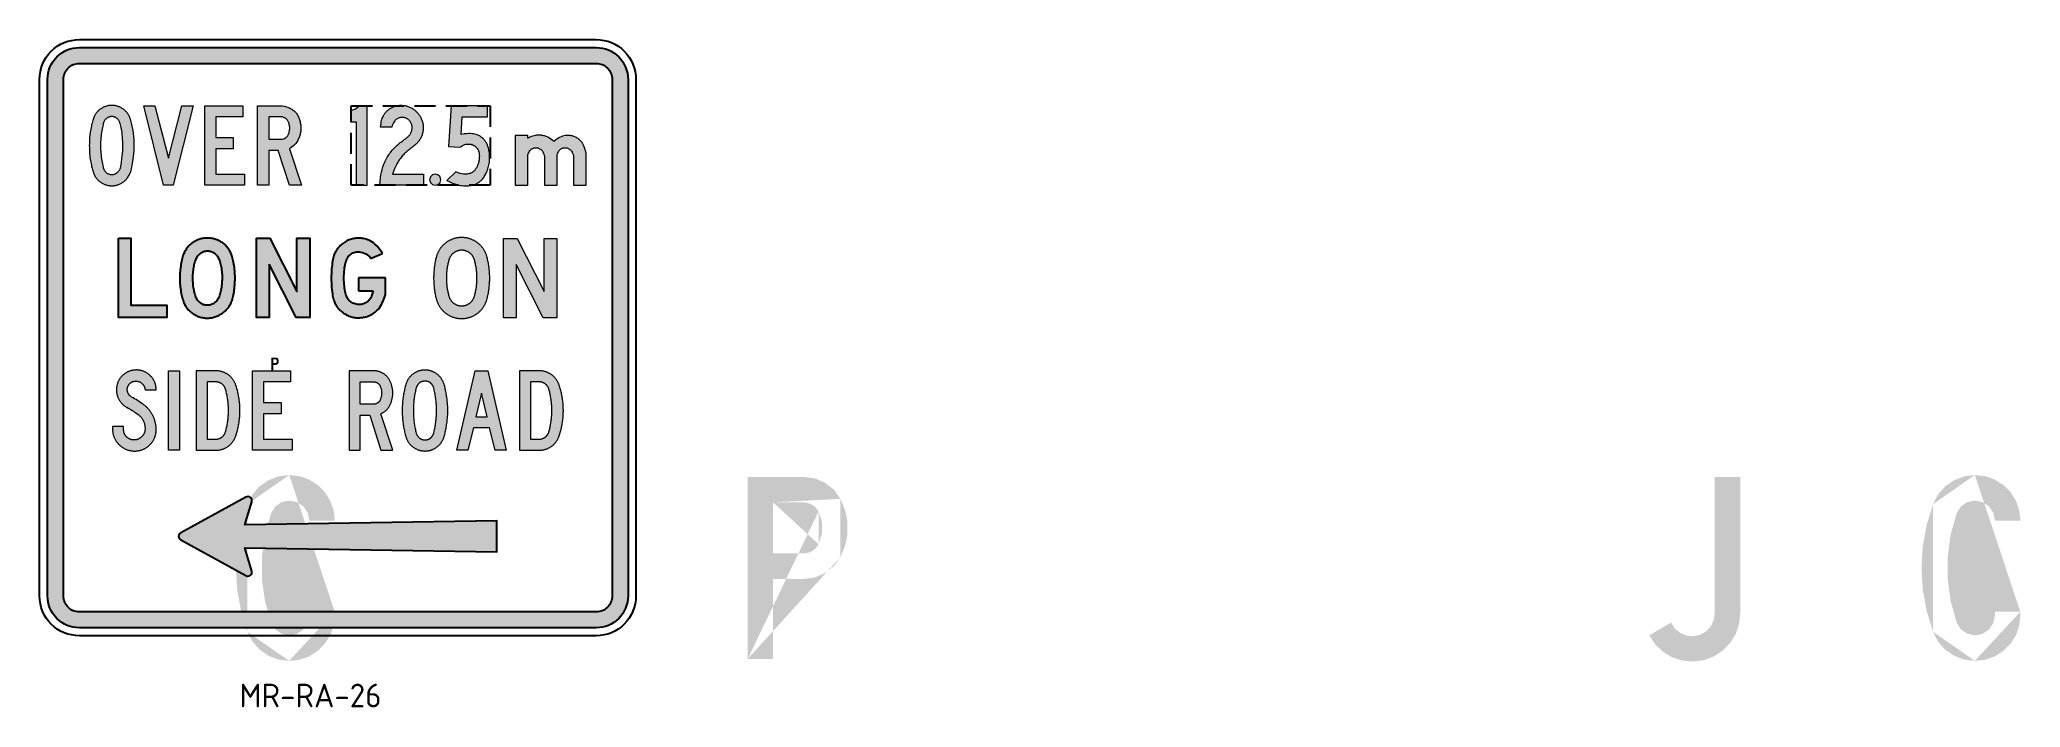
# Model space of a CAD drawing. Extents: x 165 to 1038, y -1303 to 276.
# Drawn here: x 165 to 763, y 74 to 276 of the extents above.
import ezdxf

# ---------------------------------------------------------------- set-up
doc = ezdxf.new("R2010")
doc.units = 0
doc.linetypes.add('CENTERX2', pattern=[101.6, 63.5, -12.7, 12.7, -12.7])
doc.linetypes.add('HIDDEN', pattern=[9.525, 6.35, -3.175])
for name, color, linetype in [('L25', 1, 'CONTINUOUS'), ('L35', 3, 'CONTINUOUS'), ('RED', 1, 'CONTINUOUS'), ('TBLK25', 1, 'CONTINUOUS')]:
    doc.layers.add(name, color=color, linetype=linetype)
doc.styles.add('ISO', font='iso3098b.shx')

msp = doc.modelspace()

# ---------------------------------------------------------------- texts
at = {"layer": 'L35', "style": 'ISO'}
msp.add_text('MR-RA-26', height=7.141, dxfattribs=at).set_placement((225.69, 74.16))

# ---------------------------------------------------------------- hatches: boundary and pattern name
at = {"layer": 'L25'}
h = msp.add_hatch(color=256, dxfattribs=at)
edge = h.paths.add_edge_path(flags=16)
edge.add_line((172.58, 107.78), (172.58, 263.78))
edge.add_arc((177.38, 263.78), 4.8, 90, 180, ccw=False)
edge.add_line((177.38, 268.58), (333.38, 268.58))
edge.add_arc((333.38, 263.78), 4.8, 0, 90, ccw=False)
edge.add_line((338.18, 263.78), (338.18, 107.78))
edge.add_arc((333.38, 107.78), 4.8, -90, 0, ccw=False)
edge.add_line((333.38, 102.98), (177.38, 102.98))
edge.add_arc((177.38, 107.78), 4.8, 180, 270, ccw=False)
edge = h.paths.add_edge_path()
edge.add_line((167.78, 107.78), (167.78, 263.78))
edge.add_arc((177.38, 263.78), 9.6, 90, 180, ccw=False)
edge.add_line((177.38, 273.38), (333.38, 273.38))
edge.add_arc((333.38, 263.78), 9.6, 0, 90, ccw=False)
edge.add_line((342.98, 263.78), (342.98, 107.78))
edge.add_arc((333.38, 107.78), 9.6, -90, 0, ccw=False)
edge.add_line((333.38, 98.18), (177.38, 98.18))
edge.add_arc((177.38, 107.78), 9.6, 180, 270, ccw=False)
h = msp.add_hatch(color=256, dxfattribs=at)
h.dxf.hatch_style = 1
h.paths.add_polyline_path([(215.2, 231.78), (215.2, 255.78), (226.71, 255.78), (226.71, 252.42), (218.56, 252.42), (218.56, 246.18), (223.83, 246.18), (223.83, 242.82), (218.56, 242.82), (218.56, 235.14), (227.19, 235.14), (227.19, 231.78)])
h.paths.add_polyline_path([(202.8, 231.78), (196.81, 255.78), (200.16, 255.78), (204.24, 239.94), (208.32, 255.78), (211.68, 255.78), (205.69, 231.78)])
h.paths.add_polyline_path([(192.92, 235.86), (193.21, 237.24), (193.43, 238.46), (193.61, 239.54), (193.73, 240.49), (193.82, 241.34), (193.88, 242.11), (193.91, 242.8), (193.93, 243.44), (193.93, 244.05), (193.93, 244.63), (193.91, 245.19), (193.88, 245.73), (193.84, 246.25), (193.79, 246.76), (193.74, 247.26), (193.67, 247.76), (193.6, 248.25), (193.52, 248.74), (193.43, 249.22), (193.33, 249.69), (193.24, 250.13), (193.13, 250.56), (193.03, 250.96), (192.93, 251.33), (192.82, 251.67), (192.72, 251.97), (192.61, 252.25), (192.5, 252.51), (192.38, 252.75), (192.27, 252.97), (192.14, 253.17), (192.01, 253.37), (191.87, 253.56), (191.72, 253.75), (191.57, 253.93), (191.41, 254.1), (191.24, 254.27), (191.07, 254.43), (190.88, 254.58), (190.7, 254.73), (190.5, 254.87), (190.31, 255), (190.1, 255.12), (189.9, 255.23), (189.68, 255.34), (189.47, 255.43), (189.25, 255.52), (189.02, 255.6), (188.8, 255.67), (188.57, 255.73), (188.34, 255.78), (188.11, 255.83), (187.87, 255.86), (187.64, 255.88), (187.4, 255.9), (187.16, 255.9), (186.93, 255.9), (186.69, 255.88), (186.46, 255.86), (186.22, 255.83), (185.99, 255.78), (185.76, 255.73), (185.53, 255.67), (185.3, 255.6), (185.08, 255.52), (184.86, 255.43), (184.65, 255.34), (184.43, 255.23), (184.23, 255.12), (184.02, 255), (183.82, 254.87), (183.63, 254.73), (183.44, 254.58), (183.26, 254.43), (183.09, 254.27), (182.92, 254.1), (182.76, 253.93), (182.61, 253.75), (182.46, 253.56), (182.32, 253.37), (182.19, 253.17), (182.06, 252.97), (181.94, 252.75), (181.83, 252.51), (181.72, 252.25), (181.61, 251.97), (181.51, 251.67), (181.4, 251.33), (181.3, 250.96), (181.2, 250.56), (181.09, 250.13), (181, 249.69), (180.9, 249.22), (180.81, 248.74), (180.73, 248.25), (180.66, 247.76), (180.59, 247.26), (180.54, 246.77), (180.49, 246.27), (180.45, 245.77), (180.42, 245.27), (180.4, 244.78), (180.39, 244.28), (180.38, 243.78), (180.39, 243.28), (180.4, 242.78), (180.42, 242.28), (180.45, 241.78), (180.49, 241.28), (180.54, 240.78), (180.59, 240.29), (180.66, 239.79), (180.73, 239.3), (180.81, 238.81), (180.9, 238.33), (181, 237.86), (181.09, 237.42), (181.2, 236.99), (181.3, 236.59), (181.4, 236.22), (181.51, 235.89), (181.61, 235.58), (181.72, 235.3), (181.83, 235.04), (181.94, 234.81), (182.06, 234.59), (182.19, 234.38), (182.32, 234.18), (182.46, 233.99), (182.61, 233.81), (182.76, 233.63), (182.92, 233.45), (183.09, 233.28), (183.26, 233.12), (183.44, 232.97), (183.63, 232.83), (183.82, 232.69), (184.02, 232.56), (184.23, 232.44), (184.43, 232.32), (184.65, 232.22), (184.86, 232.12), (185.08, 232.03), (185.3, 231.95), (185.53, 231.88), (185.76, 231.82), (185.99, 231.77), (186.22, 231.73), (186.46, 231.7), (186.69, 231.67), (186.93, 231.66), (187.16, 231.65), (187.4, 231.66), (187.64, 231.67), (187.87, 231.7), (188.11, 231.73), (188.34, 231.77), (188.57, 231.82), (188.8, 231.88), (189.02, 231.95), (189.25, 232.03), (189.47, 232.12), (189.68, 232.22), (189.9, 232.32), (190.1, 232.44), (190.31, 232.56), (190.5, 232.69), (190.7, 232.83), (190.88, 232.97), (191.07, 233.13), (191.24, 233.29), (191.42, 233.47), (191.59, 233.66), (191.75, 233.87), (191.92, 234.09), (192.08, 234.33), (192.24, 234.58), (192.39, 234.85), (192.54, 235.1), (192.66, 235.34), (192.77, 235.55), (192.85, 235.71), (192.91, 235.82)])
h.paths.add_polyline_path([(189.8, 236.93), (190.05, 238.54), (190.24, 239.95), (190.38, 241.2), (190.46, 242.3), (190.5, 243.28), (190.5, 244.15), (190.48, 244.95), (190.44, 245.68), (190.39, 246.38), (190.32, 247.04), (190.25, 247.65), (190.17, 248.23), (190.09, 248.76), (190, 249.24), (189.91, 249.68), (189.81, 250.06), (189.72, 250.4), (189.63, 250.69), (189.54, 250.94), (189.44, 251.15), (189.34, 251.33), (189.24, 251.49), (189.13, 251.63), (189.01, 251.76), (188.89, 251.88), (188.76, 251.99), (188.62, 252.09), (188.47, 252.18), (188.32, 252.26), (188.16, 252.33), (188, 252.39), (187.84, 252.44), (187.67, 252.48), (187.51, 252.51), (187.34, 252.52), (187.16, 252.53), (186.99, 252.52), (186.82, 252.51), (186.66, 252.48), (186.49, 252.44), (186.33, 252.39), (186.17, 252.33), (186.01, 252.26), (185.86, 252.18), (185.72, 252.09), (185.58, 251.99), (185.44, 251.88), (185.32, 251.76), (185.2, 251.63), (185.09, 251.49), (184.99, 251.33), (184.89, 251.15), (184.79, 250.94), (184.7, 250.69), (184.61, 250.4), (184.52, 250.06), (184.42, 249.68), (184.33, 249.25), (184.24, 248.78), (184.16, 248.27), (184.08, 247.75), (184, 247.2), (183.94, 246.64), (183.89, 246.07), (183.84, 245.49), (183.81, 244.92), (183.8, 244.35), (183.79, 243.78), (183.8, 243.2), (183.81, 242.63), (183.84, 242.06), (183.89, 241.49), (183.94, 240.92), (184, 240.35), (184.08, 239.81), (184.16, 239.28), (184.24, 238.77), (184.33, 238.3), (184.42, 237.87), (184.52, 237.49), (184.61, 237.15), (184.7, 236.86), (184.79, 236.61), (184.89, 236.4), (184.99, 236.21), (185.09, 236.06), (185.2, 235.92), (185.32, 235.79), (185.44, 235.67), (185.58, 235.56), (185.72, 235.46), (185.86, 235.37), (186.01, 235.29), (186.17, 235.22), (186.33, 235.16), (186.49, 235.11), (186.66, 235.07), (186.82, 235.05), (186.99, 235.03), (187.16, 235.03), (187.34, 235.03), (187.51, 235.05), (187.67, 235.07), (187.84, 235.11), (188, 235.16), (188.17, 235.23), (188.32, 235.3), (188.48, 235.39), (188.63, 235.49), (188.78, 235.61), (188.93, 235.74), (189.07, 235.89), (189.21, 236.06), (189.35, 236.23), (189.47, 236.41), (189.58, 236.57), (189.67, 236.72), (189.74, 236.83), (189.79, 236.91)], flags=16)
h.paths.add_polyline_path([(238.62, 252.42), (234.54, 252.42), (234.54, 245.69), (238.62, 245.69), (239.01, 245.82), (239.34, 245.96), (239.61, 246.11), (239.84, 246.27), (240.03, 246.44), (240.18, 246.63), (240.31, 246.83), (240.42, 247.04), (240.52, 247.26), (240.61, 247.49), (240.69, 247.74), (240.75, 247.99), (240.8, 248.25), (240.84, 248.52), (240.86, 248.79), (240.87, 249.06), (240.86, 249.33), (240.84, 249.6), (240.8, 249.86), (240.75, 250.12), (240.69, 250.37), (240.61, 250.62), (240.52, 250.85), (240.42, 251.08), (240.31, 251.29), (240.18, 251.48), (240.03, 251.67), (239.84, 251.84), (239.61, 252), (239.34, 252.15), (239.01, 252.29)], flags=16)
h.paths.add_polyline_path([(240.77, 242.82), (244.38, 231.78), (240.77, 231.78), (237.42, 242.33), (234.54, 242.33), (234.54, 231.78), (231.19, 231.78), (231.19, 255.78), (238.62, 255.78), (239.29, 255.64), (239.86, 255.49), (240.36, 255.32), (240.79, 255.15), (241.15, 254.98), (241.47, 254.79), (241.74, 254.61), (241.99, 254.42), (242.21, 254.23), (242.42, 254.03), (242.6, 253.84), (242.78, 253.64), (242.94, 253.43), (243.09, 253.21), (243.23, 252.98), (243.36, 252.73), (243.49, 252.47), (243.61, 252.2), (243.72, 251.91), (243.82, 251.62), (243.92, 251.31), (244, 251), (244.07, 250.68), (244.13, 250.36), (244.18, 250.04), (244.21, 249.71), (244.23, 249.38), (244.24, 249.05), (244.23, 248.73), (244.21, 248.4), (244.18, 248.07), (244.13, 247.75), (244.07, 247.43), (244, 247.11), (243.91, 246.79), (243.81, 246.48), (243.7, 246.17), (243.57, 245.87), (243.44, 245.57), (243.28, 245.28), (243.12, 244.99), (242.93, 244.7), (242.71, 244.41), (242.45, 244.12), (242.13, 243.82), (241.75, 243.5), (241.3, 243.17)])
h = msp.add_hatch(color=256, dxfattribs=at)
h.dxf.hatch_style = 1
h.paths.add_polyline_path([(284.78, 235.14), (283.94, 234.91), (283.33, 234.3), (283.1, 233.46), (283.33, 232.62), (283.94, 232), (284.78, 231.78), (285.62, 232), (286.23, 232.62), (286.46, 233.46), (286.23, 234.3), (285.62, 234.91)])
h.paths.add_polyline_path([(260.88, 231.78), (264.24, 231.78), (264.24, 255.78), (261.84, 255.78), (260.75, 254.86), (259.43, 254.33), (259.43, 250.97), (260.88, 250.97)])
h.paths.add_polyline_path([(290.98, 235.86), (288.34, 233.21), (289.22, 232.79), (290, 232.45), (290.7, 232.19), (291.32, 231.99), (291.88, 231.85), (292.39, 231.75), (292.86, 231.68), (293.3, 231.65), (293.72, 231.63), (294.11, 231.62), (294.49, 231.63), (294.85, 231.66), (295.19, 231.7), (295.52, 231.74), (295.83, 231.8), (296.12, 231.87), (296.41, 231.95), (296.68, 232.04), (296.94, 232.14), (297.19, 232.24), (297.43, 232.36), (297.66, 232.48), (297.88, 232.62), (298.09, 232.76), (298.3, 232.92), (298.5, 233.09), (298.69, 233.27), (298.88, 233.46), (299.07, 233.67), (299.25, 233.9), (299.43, 234.15), (299.6, 234.42), (299.78, 234.71), (299.95, 235.02), (300.11, 235.35), (300.27, 235.69), (300.42, 236.05), (300.56, 236.41), (300.69, 236.79), (300.81, 237.17), (300.91, 237.56), (301, 237.95), (301.07, 238.34), (301.13, 238.74), (301.17, 239.14), (301.2, 239.54), (301.21, 239.94), (301.21, 240.34), (301.2, 240.74), (301.17, 241.13), (301.12, 241.52), (301.07, 241.9), (301.01, 242.27), (300.94, 242.62), (300.87, 242.95), (300.79, 243.25), (300.7, 243.53), (300.61, 243.79), (300.52, 244.03), (300.43, 244.25), (300.32, 244.45), (300.22, 244.64), (300.11, 244.82), (299.99, 244.99), (299.87, 245.16), (299.74, 245.33), (299.61, 245.49), (299.47, 245.64), (299.32, 245.79), (299.17, 245.93), (299.02, 246.07), (298.86, 246.21), (298.69, 246.33), (298.52, 246.46), (298.34, 246.58), (298.13, 246.69), (297.91, 246.8), (297.67, 246.91), (297.4, 247.01), (297.1, 247.11), (296.77, 247.2), (296.39, 247.29), (295.96, 247.36), (295.47, 247.4), (294.9, 247.4), (294.25, 247.37), (293.51, 247.28), (292.66, 247.14), (292.9, 252.42), (300.58, 252.42), (300.58, 255.78), (289.55, 255.78), (288.82, 243.53), (292.18, 243.3), (292.57, 243.55), (292.92, 243.75), (293.23, 243.91), (293.51, 244.03), (293.77, 244.11), (294.01, 244.17), (294.23, 244.21), (294.43, 244.24), (294.63, 244.25), (294.82, 244.25), (295, 244.25), (295.17, 244.23), (295.33, 244.21), (295.5, 244.18), (295.65, 244.14), (295.81, 244.09), (295.96, 244.04), (296.11, 243.98), (296.26, 243.91), (296.4, 243.83), (296.54, 243.75), (296.68, 243.66), (296.81, 243.57), (296.94, 243.46), (297.06, 243.35), (297.18, 243.24), (297.29, 243.11), (297.4, 242.99), (297.5, 242.85), (297.59, 242.71), (297.68, 242.57), (297.75, 242.42), (297.82, 242.27), (297.89, 242.11), (297.94, 241.95), (297.99, 241.78), (298.03, 241.61), (298.06, 241.42), (298.08, 241.23), (298.1, 241.03), (298.11, 240.82), (298.11, 240.6), (298.1, 240.38), (298.09, 240.14), (298.07, 239.91), (298.04, 239.67), (298.01, 239.43), (297.96, 239.19), (297.92, 238.95), (297.86, 238.71), (297.8, 238.48), (297.73, 238.25), (297.66, 238.02), (297.58, 237.8), (297.49, 237.59), (297.4, 237.39), (297.3, 237.19), (297.19, 237), (297.08, 236.82), (296.96, 236.65), (296.83, 236.49), (296.7, 236.33), (296.56, 236.19), (296.41, 236.05), (296.26, 235.92), (296.1, 235.79), (295.92, 235.68), (295.73, 235.57), (295.52, 235.48), (295.29, 235.39), (295.04, 235.31), (294.77, 235.24), (294.47, 235.18), (294.13, 235.14), (293.75, 235.13), (293.32, 235.16), (292.84, 235.24), (292.29, 235.37), (291.67, 235.58)])
h.paths.add_polyline_path([(271.9, 235.14), (281.26, 235.14), (281.26, 231.78), (268.07, 231.78), (268.17, 232.97), (268.29, 234.02), (268.42, 234.93), (268.58, 235.73), (268.75, 236.44), (268.92, 237.06), (269.11, 237.62), (269.3, 238.13), (269.5, 238.6), (269.7, 239.06), (269.91, 239.48), (270.12, 239.89), (270.33, 240.27), (270.56, 240.64), (270.79, 241), (271.03, 241.35), (271.28, 241.69), (271.54, 242.02), (271.81, 242.35), (272.09, 242.67), (272.38, 242.98), (272.67, 243.28), (272.98, 243.58), (273.29, 243.87), (273.61, 244.14), (273.93, 244.41), (274.25, 244.67), (274.57, 244.91), (274.88, 245.15), (275.17, 245.37), (275.45, 245.57), (275.7, 245.76), (275.93, 245.93), (276.14, 246.09), (276.32, 246.24), (276.49, 246.38), (276.63, 246.52), (276.77, 246.65), (276.89, 246.78), (277, 246.92), (277.11, 247.06), (277.21, 247.2), (277.3, 247.35), (277.39, 247.5), (277.47, 247.66), (277.54, 247.82), (277.6, 247.98), (277.66, 248.14), (277.7, 248.31), (277.74, 248.48), (277.77, 248.66), (277.8, 248.83), (277.81, 249.01), (277.81, 249.19), (277.81, 249.37), (277.79, 249.55), (277.76, 249.73), (277.72, 249.91), (277.68, 250.1), (277.62, 250.28), (277.55, 250.45), (277.47, 250.62), (277.38, 250.79), (277.28, 250.95), (277.17, 251.11), (277.05, 251.26), (276.92, 251.4), (276.78, 251.53), (276.63, 251.65), (276.48, 251.76), (276.32, 251.86), (276.15, 251.95), (275.98, 252.04), (275.8, 252.11), (275.62, 252.16), (275.43, 252.21), (275.24, 252.24), (275.05, 252.27), (274.86, 252.28), (274.67, 252.28), (274.48, 252.26), (274.29, 252.24), (274.1, 252.2), (273.91, 252.14), (273.72, 252.07), (273.53, 251.98), (273.33, 251.87), (273.14, 251.75), (272.94, 251.6), (272.74, 251.43), (272.55, 251.22), (272.36, 250.96), (272.17, 250.65), (271.99, 250.27), (271.82, 249.82), (271.67, 249.29), (268.31, 249.29), (268.36, 249.93), (268.43, 250.48), (268.51, 250.95), (268.6, 251.37), (268.7, 251.73), (268.82, 252.05), (268.93, 252.34), (269.06, 252.6), (269.18, 252.84), (269.31, 253.06), (269.44, 253.27), (269.58, 253.47), (269.72, 253.65), (269.86, 253.83), (270.01, 253.99), (270.17, 254.15), (270.33, 254.31), (270.49, 254.46), (270.66, 254.6), (270.84, 254.74), (271.02, 254.87), (271.2, 254.99), (271.39, 255.1), (271.58, 255.21), (271.78, 255.32), (271.98, 255.41), (272.19, 255.5), (272.39, 255.58), (272.6, 255.65), (272.82, 255.72), (273.03, 255.77), (273.25, 255.82), (273.47, 255.86), (273.69, 255.9), (273.91, 255.92), (274.14, 255.94), (274.37, 255.94), (274.6, 255.94), (274.84, 255.93), (275.08, 255.91), (275.32, 255.88), (275.57, 255.84), (275.82, 255.79), (276.07, 255.73), (276.32, 255.66), (276.57, 255.58), (276.82, 255.49), (277.07, 255.4), (277.31, 255.29), (277.55, 255.17), (277.78, 255.04), (278.01, 254.91), (278.23, 254.76), (278.45, 254.61), (278.66, 254.44), (278.86, 254.27), (279.06, 254.09), (279.25, 253.91), (279.43, 253.71), (279.6, 253.51), (279.77, 253.31), (279.93, 253.09), (280.08, 252.87), (280.22, 252.65), (280.35, 252.42), (280.47, 252.18), (280.59, 251.94), (280.69, 251.7), (280.78, 251.45), (280.87, 251.2), (280.94, 250.94), (281.01, 250.68), (281.06, 250.42), (281.1, 250.16), (281.14, 249.9), (281.16, 249.63), (281.17, 249.37), (281.17, 249.1), (281.17, 248.84), (281.15, 248.57), (281.12, 248.31), (281.08, 248.05), (281.03, 247.79), (280.96, 247.53), (280.89, 247.27), (280.81, 247.02), (280.72, 246.77), (280.62, 246.52), (280.51, 246.28), (280.39, 246.04), (280.26, 245.81), (280.12, 245.59), (279.97, 245.36), (279.82, 245.15), (279.65, 244.94), (279.48, 244.74), (279.3, 244.54), (279.11, 244.35), (278.92, 244.17), (278.71, 243.99), (278.5, 243.81), (278.28, 243.63), (278.06, 243.45), (277.83, 243.27), (277.59, 243.09), (277.35, 242.9), (277.1, 242.71), (276.85, 242.52), (276.61, 242.32), (276.36, 242.12), (276.11, 241.91), (275.87, 241.7), (275.63, 241.47), (275.4, 241.25), (275.17, 241.01), (274.94, 240.76), (274.72, 240.49), (274.49, 240.21), (274.26, 239.91), (274.03, 239.59), (273.8, 239.25), (273.56, 238.87), (273.31, 238.44), (273.05, 237.96), (272.79, 237.39), (272.51, 236.75), (272.21, 236)])
h = msp.add_hatch(color=256, dxfattribs=at)
h.dxf.hatch_style = 1
h.paths.add_polyline_path([(317.75, 240.65), (317.75, 231.86), (321.55, 231.86), (321.55, 240.86), (321.67, 241.27), (321.81, 241.63), (321.95, 241.92), (322.1, 242.16), (322.26, 242.36), (322.41, 242.53), (322.57, 242.66), (322.73, 242.77), (322.89, 242.86), (323.04, 242.94), (323.2, 243.01), (323.35, 243.06), (323.5, 243.1), (323.66, 243.12), (323.81, 243.14), (323.97, 243.14), (324.12, 243.14), (324.28, 243.12), (324.44, 243.09), (324.61, 243.05), (324.77, 242.99), (324.94, 242.92), (325.1, 242.83), (325.27, 242.73), (325.44, 242.61), (325.61, 242.47), (325.78, 242.29), (325.95, 242.07), (326.11, 241.81), (326.27, 241.49), (326.41, 241.11), (326.55, 240.65), (326.55, 231.86), (330.35, 231.86), (330.35, 241.45), (330.17, 242.22), (329.98, 242.88), (329.77, 243.45), (329.55, 243.93), (329.33, 244.33), (329.1, 244.68), (328.86, 244.98), (328.62, 245.24), (328.38, 245.48), (328.14, 245.69), (327.9, 245.88), (327.66, 246.05), (327.41, 246.2), (327.16, 246.33), (326.91, 246.44), (326.65, 246.55), (326.39, 246.63), (326.12, 246.71), (325.85, 246.77), (325.57, 246.81), (325.27, 246.84), (324.97, 246.85), (324.65, 246.84), (324.31, 246.82), (323.96, 246.78), (323.59, 246.7), (323.19, 246.59), (322.75, 246.43), (322.28, 246.2), (321.76, 245.91), (321.18, 245.53), (320.55, 245.06), (320.08, 245.43), (319.66, 245.74), (319.28, 246), (318.93, 246.21), (318.61, 246.37), (318.32, 246.51), (318.04, 246.61), (317.78, 246.7), (317.53, 246.77), (317.29, 246.83), (317.06, 246.87), (316.82, 246.91), (316.59, 246.94), (316.35, 246.95), (316.1, 246.95), (315.84, 246.95), (315.57, 246.93), (315.28, 246.9), (314.96, 246.84), (314.61, 246.76), (314.22, 246.65), (313.79, 246.5), (313.3, 246.3), (312.75, 246.05), (312.75, 246.85), (308.95, 246.85), (308.95, 231.86), (312.75, 231.86), (312.75, 240.86), (312.88, 241.27), (313.01, 241.63), (313.16, 241.92), (313.3, 242.16), (313.46, 242.36), (313.62, 242.53), (313.77, 242.66), (313.93, 242.77), (314.09, 242.86), (314.24, 242.94), (314.4, 243.01), (314.55, 243.06), (314.71, 243.1), (314.86, 243.12), (315.01, 243.14), (315.17, 243.14), (315.33, 243.14), (315.49, 243.12), (315.65, 243.09), (315.81, 243.05), (315.97, 242.99), (316.14, 242.92), (316.31, 242.83), (316.48, 242.73), (316.65, 242.61), (316.82, 242.47), (316.99, 242.29), (317.15, 242.07), (317.31, 241.81), (317.47, 241.49), (317.61, 241.11)])
h = msp.add_hatch(color=256, dxfattribs=at)
h.dxf.hatch_style = 1
h.paths.add_polyline_path([(189.17, 215.86), (192.91, 215.86), (192.91, 195.64), (203.8, 195.64), (203.8, 191.83), (189.17, 191.83)])
h.paths.add_polyline_path([(234.62, 208.01), (234.62, 191.83), (230.89, 191.83), (230.89, 215.86), (234.86, 215.86), (243.03, 199.74), (243.03, 215.86), (246.92, 215.86), (246.92, 191.83), (242.83, 191.83)])
h.paths.add_polyline_path([(213.76, 211.1), (213.52, 210.91), (213.31, 210.69), (213.11, 210.46), (212.92, 210.2), (212.75, 209.92), (212.59, 209.63), (212.44, 209.31), (212.31, 208.97), (212.19, 208.6), (212.07, 208.22), (211.97, 207.82), (211.88, 207.41), (211.81, 206.98), (211.74, 206.54), (211.68, 206.1), (211.63, 205.65), (211.59, 205.19), (211.56, 204.73), (211.54, 204.27), (211.54, 203.81), (211.54, 203.34), (211.55, 202.87), (211.58, 202.41), (211.62, 201.94), (211.67, 201.47), (211.73, 201.01), (211.8, 200.55), (211.89, 200.11), (211.98, 199.68), (212.09, 199.26), (212.2, 198.86), (212.33, 198.49), (212.47, 198.14), (212.62, 197.82), (212.78, 197.52), (212.95, 197.25), (213.14, 197), (213.34, 196.77), (213.55, 196.56), (213.79, 196.38), (214.03, 196.21), (214.29, 196.07), (214.57, 195.94), (214.85, 195.84), (215.14, 195.76), (215.44, 195.7), (215.74, 195.67), (216.04, 195.66), (216.34, 195.67), (216.64, 195.71), (216.94, 195.77), (217.23, 195.86), (217.51, 195.96), (217.78, 196.09), (218.04, 196.24), (218.29, 196.42), (218.52, 196.61), (218.74, 196.82), (218.95, 197.06), (219.14, 197.32), (219.32, 197.59), (219.48, 197.9), (219.63, 198.22), (219.77, 198.57), (219.9, 198.94), (220.01, 199.33), (220.12, 199.73), (220.21, 200.16), (220.29, 200.6), (220.36, 201.04), (220.42, 201.5), (220.46, 201.96), (220.5, 202.42), (220.53, 202.88), (220.55, 203.34), (220.56, 203.81), (220.55, 204.28), (220.54, 204.74), (220.51, 205.21), (220.48, 205.67), (220.43, 206.13), (220.36, 206.59), (220.29, 207.04), (220.21, 207.48), (220.11, 207.9), (220, 208.31), (219.88, 208.7), (219.75, 209.07), (219.61, 209.41), (219.45, 209.73), (219.29, 210.03), (219.11, 210.3), (218.92, 210.55), (218.71, 210.78), (218.49, 210.99), (218.26, 211.17), (218.02, 211.34), (217.76, 211.48), (217.49, 211.61), (217.21, 211.71), (216.92, 211.79), (216.63, 211.84), (216.33, 211.88), (216.03, 211.89), (215.73, 211.87), (215.42, 211.83), (215.13, 211.76), (214.83, 211.67), (214.55, 211.56), (214.27, 211.43), (214.01, 211.28)], flags=16)
h.paths.add_polyline_path([(224.27, 205.88), (224.22, 206.41), (224.16, 206.93), (224.09, 207.45), (224.01, 207.96), (223.92, 208.46), (223.82, 208.93), (223.72, 209.39), (223.61, 209.82), (223.5, 210.22), (223.38, 210.59), (223.25, 210.94), (223.12, 211.27), (222.98, 211.58), (222.83, 211.87), (222.67, 212.15), (222.5, 212.42), (222.32, 212.69), (222.13, 212.94), (221.94, 213.19), (221.73, 213.43), (221.51, 213.66), (221.28, 213.88), (221.04, 214.09), (220.8, 214.28), (220.55, 214.47), (220.29, 214.64), (220.02, 214.8), (219.75, 214.95), (219.47, 215.09), (219.18, 215.22), (218.89, 215.34), (218.59, 215.44), (218.28, 215.54), (217.96, 215.62), (217.65, 215.69), (217.32, 215.75), (217, 215.8), (216.67, 215.83), (216.34, 215.85), (216.01, 215.86), (215.68, 215.85), (215.35, 215.83), (215.02, 215.8), (214.7, 215.75), (214.38, 215.69), (214.06, 215.62), (213.74, 215.53), (213.43, 215.43), (213.13, 215.32), (212.83, 215.2), (212.54, 215.06), (212.26, 214.92), (211.98, 214.76), (211.71, 214.59), (211.45, 214.4), (211.19, 214.2), (210.94, 213.99), (210.7, 213.77), (210.47, 213.54), (210.25, 213.29), (210.04, 213.04), (209.84, 212.78), (209.65, 212.52), (209.47, 212.24), (209.3, 211.97), (209.15, 211.68), (209, 211.39), (208.87, 211.08), (208.74, 210.76), (208.63, 210.41), (208.51, 210.05), (208.41, 209.65), (208.3, 209.23), (208.21, 208.79), (208.12, 208.32), (208.03, 207.84), (207.96, 207.34), (207.89, 206.83), (207.83, 206.31), (207.78, 205.78), (207.74, 205.26), (207.72, 204.74), (207.7, 204.21), (207.69, 203.69), (207.7, 203.17), (207.72, 202.65), (207.75, 202.13), (207.79, 201.61), (207.84, 201.1), (207.9, 200.59), (207.97, 200.09), (208.05, 199.6), (208.14, 199.13), (208.24, 198.67), (208.34, 198.22), (208.45, 197.8), (208.56, 197.4), (208.68, 197.02), (208.81, 196.67), (208.94, 196.33), (209.08, 196.01), (209.23, 195.7), (209.39, 195.41), (209.56, 195.13), (209.74, 194.85), (209.93, 194.59), (210.14, 194.34), (210.35, 194.1), (210.58, 193.88), (210.81, 193.66), (211.05, 193.45), (211.31, 193.25), (211.57, 193.07), (211.83, 192.89), (212.11, 192.73), (212.39, 192.58), (212.68, 192.44), (212.98, 192.31), (213.28, 192.19), (213.58, 192.08), (213.89, 191.99), (214.2, 191.91), (214.52, 191.84), (214.83, 191.78), (215.15, 191.74), (215.47, 191.71), (215.78, 191.69), (216.1, 191.68), (216.41, 191.69), (216.73, 191.72), (217.04, 191.75), (217.35, 191.8), (217.66, 191.86), (217.97, 191.94), (218.27, 192.03), (218.58, 192.13), (218.89, 192.24), (219.19, 192.37), (219.49, 192.51), (219.79, 192.66), (220.07, 192.83), (220.36, 193), (220.63, 193.18), (220.89, 193.38), (221.13, 193.58), (221.37, 193.79), (221.6, 194.01), (221.81, 194.24), (222.01, 194.48), (222.21, 194.73), (222.39, 194.98), (222.57, 195.25), (222.74, 195.52), (222.89, 195.81), (223.05, 196.1), (223.19, 196.42), (223.33, 196.75), (223.45, 197.1), (223.57, 197.47), (223.69, 197.87), (223.79, 198.29), (223.89, 198.73), (223.98, 199.19), (224.06, 199.67), (224.13, 200.17), (224.19, 200.67), (224.25, 201.18), (224.29, 201.7), (224.32, 202.22), (224.35, 202.74), (224.36, 203.26), (224.37, 203.78), (224.36, 204.3), (224.34, 204.82), (224.31, 205.35)])
h.paths.add_polyline_path([(261.63, 203.8), (261.63, 199.92), (266.04, 199.92), (265.87, 199.27), (265.7, 198.71), (265.52, 198.23), (265.32, 197.83), (265.11, 197.49), (264.88, 197.2), (264.64, 196.95), (264.37, 196.72), (264.08, 196.52), (263.78, 196.33), (263.45, 196.17), (263.11, 196.03), (262.76, 195.92), (262.4, 195.84), (262.04, 195.8), (261.68, 195.78), (261.31, 195.81), (260.95, 195.86), (260.6, 195.95), (260.26, 196.07), (259.93, 196.21), (259.62, 196.38), (259.33, 196.57), (259.07, 196.77), (258.83, 196.99), (258.62, 197.23), (258.43, 197.48), (258.26, 197.77), (258.11, 198.08), (257.97, 198.43), (257.85, 198.82), (257.73, 199.25), (257.63, 199.72), (257.53, 200.23), (257.45, 200.77), (257.37, 201.35), (257.31, 201.94), (257.27, 202.56), (257.24, 203.18), (257.23, 203.81), (257.24, 204.44), (257.27, 205.06), (257.31, 205.68), (257.37, 206.27), (257.45, 206.85), (257.54, 207.39), (257.64, 207.9), (257.75, 208.37), (257.87, 208.8), (258, 209.19), (258.14, 209.54), (258.3, 209.85), (258.47, 210.13), (258.66, 210.39), (258.88, 210.62), (259.11, 210.84), (259.37, 211.04), (259.66, 211.21), (259.97, 211.37), (260.31, 211.5), (260.67, 211.59), (261.06, 211.65), (261.47, 211.68), (261.91, 211.66), (262.38, 211.59), (262.86, 211.47), (263.33, 211.31), (263.8, 211.1), (264.24, 210.83), (264.65, 210.52), (265.01, 210.15), (265.3, 209.73), (268.88, 211.22), (268.27, 212.14), (267.69, 212.9), (267.13, 213.53), (266.61, 214.03), (266.11, 214.42), (265.64, 214.74), (265.18, 214.98), (264.75, 215.18), (264.33, 215.35), (263.92, 215.49), (263.53, 215.6), (263.14, 215.69), (262.77, 215.76), (262.4, 215.8), (262.03, 215.83), (261.67, 215.84), (261.31, 215.83), (260.95, 215.81), (260.58, 215.76), (260.23, 215.71), (259.87, 215.63), (259.52, 215.54), (259.17, 215.43), (258.82, 215.31), (258.48, 215.17), (258.15, 215.01), (257.82, 214.83), (257.5, 214.65), (257.2, 214.45), (256.9, 214.24), (256.62, 214.03), (256.36, 213.8), (256.1, 213.58), (255.87, 213.34), (255.65, 213.1), (255.44, 212.85), (255.25, 212.6), (255.07, 212.34), (254.9, 212.08), (254.74, 211.8), (254.6, 211.52), (254.46, 211.23), (254.33, 210.92), (254.22, 210.59), (254.11, 210.23), (254, 209.83), (253.91, 209.39), (253.82, 208.91), (253.73, 208.38), (253.66, 207.8), (253.59, 207.19), (253.53, 206.54), (253.48, 205.87), (253.44, 205.17), (253.42, 204.47), (253.41, 203.75), (253.42, 203.03), (253.44, 202.32), (253.48, 201.62), (253.53, 200.94), (253.59, 200.28), (253.66, 199.66), (253.74, 199.07), (253.83, 198.53), (253.93, 198.04), (254.03, 197.6), (254.14, 197.2), (254.25, 196.84), (254.38, 196.51), (254.51, 196.2), (254.65, 195.91), (254.8, 195.64), (254.95, 195.38), (255.12, 195.13), (255.29, 194.88), (255.48, 194.65), (255.68, 194.41), (255.9, 194.19), (256.13, 193.97), (256.38, 193.75), (256.64, 193.53), (256.92, 193.33), (257.22, 193.12), (257.52, 192.93), (257.84, 192.75), (258.17, 192.58), (258.51, 192.42), (258.85, 192.28), (259.19, 192.16), (259.54, 192.05), (259.89, 191.96), (260.25, 191.89), (260.61, 191.84), (260.97, 191.8), (261.33, 191.78), (261.7, 191.78), (262.07, 191.79), (262.44, 191.82), (262.81, 191.87), (263.18, 191.93), (263.54, 192.01), (263.91, 192.1), (264.27, 192.21), (264.63, 192.34), (264.98, 192.48), (265.32, 192.64), (265.66, 192.82), (265.99, 193.02), (266.32, 193.25), (266.65, 193.5), (266.98, 193.78), (267.3, 194.09), (267.62, 194.43), (267.93, 194.81), (268.25, 195.26), (268.56, 195.77), (268.88, 196.37), (269.19, 197.07), (269.5, 197.88), (269.8, 198.81), (269.8, 203.8)])
h = msp.add_hatch(color=256, dxfattribs=at)
h.paths.add_polyline_path([(305.42, 215.77), (309.5, 215.77), (317.66, 199.7), (317.66, 215.77), (321.49, 215.77), (321.49, 191.78), (317.41, 191.78), (309.26, 207.86), (309.26, 191.78), (305.42, 191.78)])
h.paths.add_polyline_path([(296.6, 198.26), (296.7, 198.57), (296.77, 198.88), (296.85, 199.19), (296.92, 199.51), (296.98, 199.81), (297.05, 200.12), (297.1, 200.44), (297.16, 200.75), (297.2, 201.07), (297.25, 201.38), (297.27, 201.71), (297.31, 202.03), (297.34, 202.34), (297.35, 202.66), (297.37, 202.99), (297.38, 203.3), (297.38, 203.62), (297.38, 203.95), (297.38, 204.26), (297.37, 204.58), (297.35, 204.89), (297.34, 205.22), (297.31, 205.54), (297.27, 205.85), (297.25, 206.17), (297.2, 206.48), (297.16, 206.81), (297.1, 207.13), (297.05, 207.43), (296.98, 207.75), (296.92, 208.06), (296.85, 208.38), (296.77, 208.68), (296.7, 208.99), (296.6, 209.3), (296.56, 209.43), (296.51, 209.56), (296.46, 209.69), (296.41, 209.82), (296.35, 209.95), (296.29, 210.07), (296.22, 210.19), (296.14, 210.31), (296.07, 210.43), (295.99, 210.54), (295.91, 210.65), (295.82, 210.75), (295.72, 210.86), (295.63, 210.96), (295.53, 211.06), (295.43, 211.16), (295.33, 211.24), (295.21, 211.33), (295.11, 211.41), (294.99, 211.49), (294.87, 211.57), (294.75, 211.65), (294.63, 211.71), (294.51, 211.78), (294.38, 211.83), (294.25, 211.88), (294.13, 211.94), (294, 211.98), (293.86, 212.03), (293.73, 212.06), (293.59, 212.1), (293.46, 212.12), (293.32, 212.13), (293.19, 212.16), (293.04, 212.17), (292.91, 212.17), (292.77, 212.19), (292.62, 212.17), (292.49, 212.17), (292.35, 212.16), (292.21, 212.13), (292.07, 212.12), (291.94, 212.1), (291.81, 212.06), (291.68, 212.03), (291.53, 211.98), (291.4, 211.94), (291.28, 211.88), (291.15, 211.83), (291.02, 211.78), (290.9, 211.71), (290.78, 211.65), (290.66, 211.57), (290.55, 211.49), (290.43, 211.41), (290.32, 211.33), (290.2, 211.24), (290.1, 211.16), (290.01, 211.06), (289.9, 210.96), (289.81, 210.86), (289.72, 210.75), (289.63, 210.65), (289.55, 210.54), (289.47, 210.43), (289.39, 210.31), (289.31, 210.19), (289.24, 210.07), (289.18, 209.95), (289.13, 209.82), (289.07, 209.69), (289.02, 209.56), (288.97, 209.43), (288.93, 209.3), (288.84, 208.99), (288.76, 208.68), (288.68, 208.38), (288.61, 208.06), (288.55, 207.75), (288.48, 207.43), (288.43, 207.13), (288.38, 206.81), (288.34, 206.48), (288.29, 206.17), (288.26, 205.85), (288.22, 205.54), (288.19, 205.22), (288.18, 204.89), (288.17, 204.58), (288.15, 204.26), (288.15, 203.95), (288.15, 203.62), (288.15, 203.3), (288.17, 202.99), (288.18, 202.66), (288.19, 202.34), (288.22, 202.03), (288.26, 201.71), (288.29, 201.38), (288.34, 201.07), (288.38, 200.75), (288.43, 200.44), (288.48, 200.12), (288.55, 199.81), (288.61, 199.51), (288.68, 199.19), (288.76, 198.88), (288.84, 198.57), (288.93, 198.26), (288.97, 198.13), (289.02, 197.99), (289.07, 197.86), (289.13, 197.74), (289.18, 197.61), (289.24, 197.5), (289.31, 197.38), (289.39, 197.26), (289.47, 197.14), (289.55, 197.02), (289.63, 196.92), (289.72, 196.81), (289.81, 196.71), (289.9, 196.6), (290.01, 196.5), (290.1, 196.4), (290.2, 196.31), (290.32, 196.23), (290.43, 196.14), (290.55, 196.06), (290.66, 196), (290.78, 195.92), (290.9, 195.85), (291.02, 195.79), (291.15, 195.73), (291.28, 195.68), (291.4, 195.63), (291.53, 195.58), (291.68, 195.54), (291.81, 195.5), (291.94, 195.47), (292.07, 195.45), (292.21, 195.42), (292.35, 195.41), (292.49, 195.39), (292.62, 195.38), (292.77, 195.38), (292.91, 195.38), (293.04, 195.39), (293.19, 195.41), (293.32, 195.42), (293.46, 195.45), (293.59, 195.47), (293.73, 195.5), (293.86, 195.54), (294, 195.58), (294.13, 195.63), (294.25, 195.68), (294.38, 195.73), (294.51, 195.79), (294.63, 195.85), (294.75, 195.92), (294.87, 196), (294.99, 196.06), (295.11, 196.14), (295.21, 196.23), (295.33, 196.31), (295.43, 196.4), (295.53, 196.5), (295.63, 196.6), (295.72, 196.71), (295.82, 196.81), (295.91, 196.92), (295.99, 197.02), (296.07, 197.14), (296.14, 197.26), (296.22, 197.38), (296.29, 197.5), (296.35, 197.61), (296.41, 197.74), (296.46, 197.86), (296.51, 197.99), (296.56, 198.13)], flags=16)
h.paths.add_polyline_path([(292.77, 191.54), (292.96, 191.54), (293.16, 191.56), (293.34, 191.57), (293.54, 191.58), (293.74, 191.59), (293.94, 191.62), (294.12, 191.66), (294.32, 191.69), (294.5, 191.73), (294.7, 191.78), (294.88, 191.82), (295.07, 191.88), (295.25, 191.94), (295.43, 192), (295.62, 192.07), (295.8, 192.13), (295.97, 192.21), (296.16, 192.29), (296.33, 192.38), (296.5, 192.48), (296.67, 192.57), (296.84, 192.66), (297.01, 192.76), (297.17, 192.87), (297.33, 192.97), (297.48, 193.09), (297.64, 193.21), (297.8, 193.33), (297.94, 193.46), (298.09, 193.59), (298.23, 193.72), (298.36, 193.86), (298.51, 194), (298.64, 194.14), (298.77, 194.29), (298.89, 194.43), (299.01, 194.59), (299.13, 194.74), (299.25, 194.89), (299.35, 195.06), (299.46, 195.22), (299.56, 195.39), (299.65, 195.56), (299.76, 195.73), (299.84, 195.91), (299.93, 196.08), (300.01, 196.26), (300.09, 196.43), (300.15, 196.61), (300.22, 196.8), (300.28, 196.98), (300.34, 197.17), (300.39, 197.35), (300.44, 197.55), (300.53, 197.88), (300.61, 198.22), (300.68, 198.56), (300.76, 198.91), (300.82, 199.26), (300.87, 199.6), (300.93, 199.94), (300.98, 200.29), (301.03, 200.64), (301.07, 200.99), (301.11, 201.33), (301.14, 201.69), (301.16, 202.03), (301.19, 202.38), (301.2, 202.73), (301.22, 203.08), (301.23, 203.44), (301.23, 203.78), (301.23, 204.13), (301.22, 204.49), (301.2, 204.83), (301.19, 205.18), (301.16, 205.54), (301.14, 205.88), (301.11, 206.23), (301.07, 206.58), (301.03, 206.93), (300.98, 207.27), (300.93, 207.61), (300.87, 207.97), (300.82, 208.31), (300.76, 208.65), (300.68, 208.99), (300.61, 209.34), (300.53, 209.68), (300.44, 210.02), (300.39, 210.22), (300.34, 210.4), (300.28, 210.58), (300.22, 210.77), (300.15, 210.95), (300.09, 211.14), (300.01, 211.31), (299.93, 211.49), (299.84, 211.66), (299.76, 211.83), (299.65, 212), (299.56, 212.17), (299.46, 212.34), (299.35, 212.5), (299.25, 212.66), (299.13, 212.82), (299.01, 212.98), (298.89, 213.13), (298.77, 213.28), (298.64, 213.42), (298.51, 213.57), (298.36, 213.71), (298.23, 213.84), (298.09, 213.97), (297.94, 214.11), (297.8, 214.22), (297.64, 214.36), (297.48, 214.47), (297.33, 214.58), (297.17, 214.7), (297.01, 214.8), (296.84, 214.91), (296.67, 215), (296.5, 215.09), (296.33, 215.18), (296.16, 215.26), (295.97, 215.35), (295.8, 215.42), (295.62, 215.5), (295.43, 215.56), (295.25, 215.63), (295.07, 215.68), (294.88, 215.74), (294.7, 215.79), (294.5, 215.84), (294.32, 215.88), (294.12, 215.91), (293.94, 215.95), (293.74, 215.96), (293.54, 215.98), (293.34, 216), (293.16, 216.01), (292.96, 216.02), (292.77, 216.02), (292.57, 216.02), (292.37, 216.01), (292.19, 216), (291.99, 215.98), (291.79, 215.96), (291.61, 215.95), (291.41, 215.91), (291.22, 215.88), (291.03, 215.84), (290.83, 215.79), (290.65, 215.74), (290.47, 215.68), (290.28, 215.63), (290.1, 215.56), (289.91, 215.5), (289.73, 215.42), (289.56, 215.35), (289.38, 215.26), (289.21, 215.18), (289.03, 215.09), (288.86, 215), (288.69, 214.91), (288.52, 214.8), (288.36, 214.7), (288.21, 214.58), (288.05, 214.47), (287.89, 214.36), (287.73, 214.22), (287.59, 214.11), (287.44, 213.97), (287.3, 213.84), (287.17, 213.71), (287.02, 213.57), (286.89, 213.42), (286.76, 213.28), (286.64, 213.13), (286.52, 212.98), (286.41, 212.82), (286.29, 212.66), (286.18, 212.5), (286.08, 212.34), (285.97, 212.17), (285.88, 212), (285.79, 211.83), (285.7, 211.66), (285.6, 211.49), (285.53, 211.31), (285.45, 211.14), (285.38, 210.95), (285.32, 210.77), (285.25, 210.58), (285.2, 210.4), (285.14, 210.22), (285.09, 210.02), (285.01, 209.68), (284.92, 209.34), (284.86, 208.99), (284.78, 208.65), (284.71, 208.31), (284.66, 207.97), (284.61, 207.61), (284.55, 207.27), (284.5, 206.93), (284.46, 206.58), (284.42, 206.23), (284.4, 205.88), (284.37, 205.54), (284.34, 205.18), (284.33, 204.83), (284.32, 204.49), (284.3, 204.13), (284.3, 203.78), (284.3, 203.44), (284.32, 203.08), (284.33, 202.73), (284.34, 202.38), (284.37, 202.03), (284.4, 201.69), (284.42, 201.33), (284.46, 200.99), (284.5, 200.64), (284.55, 200.29), (284.61, 199.94), (284.66, 199.6), (284.71, 199.26), (284.78, 198.91), (284.86, 198.56), (284.92, 198.22), (285.01, 197.88), (285.09, 197.55), (285.14, 197.35), (285.2, 197.17), (285.25, 196.98), (285.32, 196.8), (285.38, 196.61), (285.45, 196.43), (285.53, 196.26), (285.6, 196.08), (285.7, 195.91), (285.79, 195.73), (285.88, 195.56), (285.97, 195.39), (286.08, 195.22), (286.18, 195.06), (286.29, 194.89), (286.41, 194.74), (286.52, 194.59), (286.64, 194.43), (286.76, 194.29), (286.89, 194.14), (287.02, 194), (287.17, 193.86), (287.3, 193.72), (287.44, 193.59), (287.59, 193.46), (287.73, 193.33), (287.89, 193.21), (288.05, 193.09), (288.21, 192.97), (288.36, 192.87), (288.52, 192.76), (288.69, 192.66), (288.86, 192.57), (289.03, 192.48), (289.21, 192.38), (289.38, 192.29), (289.56, 192.21), (289.73, 192.13), (289.91, 192.07), (290.1, 192), (290.28, 191.94), (290.47, 191.88), (290.65, 191.82), (290.83, 191.78), (291.03, 191.73), (291.22, 191.69), (291.41, 191.66), (291.61, 191.62), (291.79, 191.59), (291.99, 191.58), (292.19, 191.57), (292.37, 191.56), (292.57, 191.54)])
h = msp.add_hatch(color=256, dxfattribs=at)
h.paths.add_polyline_path([(313.55, 155.14), (316.19, 155.14), (316.31, 155.14), (316.43, 155.15), (316.55, 155.17), (316.67, 155.18), (316.79, 155.21), (316.9, 155.23), (317.02, 155.26), (317.14, 155.3), (317.26, 155.34), (317.36, 155.39), (317.47, 155.43), (317.59, 155.5), (317.69, 155.55), (317.8, 155.61), (317.89, 155.68), (318, 155.75), (318.09, 155.82), (318.18, 155.9), (318.27, 155.98), (318.35, 156.06), (318.43, 156.15), (318.51, 156.25), (318.59, 156.34), (318.65, 156.44), (318.72, 156.53), (318.78, 156.64), (318.85, 156.74), (318.9, 156.85), (318.95, 156.97), (318.99, 157.07), (319.03, 157.19), (319.07, 157.31), (319.16, 157.63), (319.24, 157.95), (319.34, 158.28), (319.41, 158.61), (319.48, 158.94), (319.55, 159.27), (319.61, 159.6), (319.66, 159.92), (319.72, 160.27), (319.77, 160.6), (319.81, 160.92), (319.85, 161.27), (319.89, 161.59), (319.91, 161.94), (319.94, 162.26), (319.97, 162.61), (319.98, 162.95), (319.98, 163.28), (319.99, 163.62), (319.99, 163.95), (319.98, 164.29), (319.98, 164.63), (319.97, 164.96), (319.94, 165.3), (319.91, 165.63), (319.89, 165.97), (319.85, 166.3), (319.81, 166.64), (319.77, 166.97), (319.72, 167.31), (319.66, 167.64), (319.61, 167.97), (319.55, 168.3), (319.48, 168.62), (319.41, 168.97), (319.34, 169.28), (319.24, 169.61), (319.16, 169.94), (319.07, 170.27), (319.03, 170.37), (318.99, 170.49), (318.95, 170.61), (318.9, 170.71), (318.85, 170.82), (318.78, 170.92), (318.72, 171.03), (318.65, 171.13), (318.59, 171.23), (318.51, 171.32), (318.43, 171.41), (318.35, 171.5), (318.27, 171.58), (318.18, 171.67), (318.09, 171.75), (318, 171.82), (317.89, 171.9), (317.8, 171.96), (317.69, 172.01), (317.59, 172.08), (317.47, 172.13), (317.36, 172.19), (317.26, 172.23), (317.14, 172.26), (317.02, 172.3), (316.9, 172.33), (316.79, 172.36), (316.67, 172.38), (316.55, 172.4), (316.43, 172.41), (316.31, 172.42), (316.19, 172.42), (313.55, 172.42)], flags=16)
h.paths.add_polyline_path([(291.33, 151.79), (296.85, 175.79), (300.69, 175.79), (306.21, 151.79), (302.84, 151.79), (301.16, 158.51), (296.36, 158.51), (294.68, 151.79)])
h.paths.add_polyline_path([(287.46, 155.86), (287.55, 156.22), (287.65, 156.59), (287.74, 156.94), (287.82, 157.31), (287.9, 157.68), (287.98, 158.03), (288.06, 158.4), (288.13, 158.77), (288.19, 159.14), (288.24, 159.5), (288.3, 159.87), (288.35, 160.25), (288.39, 160.62), (288.43, 160.99), (288.47, 161.36), (288.49, 161.74), (288.52, 162.11), (288.55, 162.47), (288.56, 162.86), (288.56, 163.22), (288.57, 163.59), (288.57, 163.97), (288.56, 164.34), (288.56, 164.72), (288.55, 165.09), (288.52, 165.46), (288.49, 165.84), (288.47, 166.21), (288.43, 166.57), (288.39, 166.96), (288.35, 167.32), (288.3, 167.69), (288.24, 168.06), (288.19, 168.43), (288.13, 168.8), (288.06, 169.16), (287.98, 169.53), (287.9, 169.9), (287.82, 170.25), (287.74, 170.62), (287.65, 170.99), (287.55, 171.34), (287.46, 171.7), (287.4, 171.87), (287.34, 172.03), (287.28, 172.19), (287.22, 172.34), (287.15, 172.5), (287.07, 172.66), (287, 172.82), (286.92, 172.96), (286.82, 173.11), (286.73, 173.26), (286.64, 173.39), (286.55, 173.54), (286.44, 173.67), (286.34, 173.82), (286.22, 173.95), (286.11, 174.06), (286, 174.2), (285.88, 174.31), (285.75, 174.43), (285.62, 174.55), (285.48, 174.66), (285.35, 174.76), (285.22, 174.87), (285.08, 174.97), (284.93, 175.06), (284.79, 175.16), (284.64, 175.23), (284.49, 175.31), (284.34, 175.39), (284.18, 175.47), (284.03, 175.54), (283.87, 175.6), (283.71, 175.67), (283.55, 175.72), (283.38, 175.77), (283.22, 175.81), (283.05, 175.85), (282.88, 175.89), (282.71, 175.92), (282.54, 175.96), (282.38, 175.97), (282.21, 175.98), (282.04, 176), (281.87, 176.01), (281.69, 176.01), (281.52, 176.01), (281.34, 176), (281.17, 175.98), (281, 175.97), (280.84, 175.96), (280.67, 175.92), (280.5, 175.89), (280.33, 175.85), (280.16, 175.81), (280, 175.77), (279.83, 175.72), (279.68, 175.67), (279.52, 175.6), (279.36, 175.54), (279.2, 175.47), (279.04, 175.39), (278.89, 175.31), (278.74, 175.23), (278.6, 175.16), (278.45, 175.06), (278.31, 174.97), (278.16, 174.87), (278.03, 174.76), (277.9, 174.66), (277.77, 174.55), (277.64, 174.43), (277.51, 174.31), (277.39, 174.2), (277.27, 174.06), (277.17, 173.95), (277.05, 173.82), (276.94, 173.67), (276.84, 173.54), (276.74, 173.39), (276.64, 173.26), (276.56, 173.11), (276.47, 172.96), (276.39, 172.82), (276.31, 172.66), (276.23, 172.5), (276.17, 172.34), (276.1, 172.19), (276.05, 172.03), (275.98, 171.87), (275.93, 171.7), (275.84, 171.34), (275.73, 170.99), (275.64, 170.62), (275.56, 170.25), (275.47, 169.9), (275.4, 169.53), (275.33, 169.16), (275.26, 168.8), (275.19, 168.43), (275.14, 168.06), (275.09, 167.69), (275.04, 167.32), (274.98, 166.96), (274.96, 166.57), (274.92, 166.21), (274.89, 165.84), (274.87, 165.46), (274.84, 165.09), (274.83, 164.72), (274.81, 164.34), (274.81, 163.97), (274.81, 163.59), (274.81, 163.22), (274.83, 162.86), (274.84, 162.47), (274.87, 162.11), (274.89, 161.74), (274.92, 161.36), (274.96, 160.99), (274.98, 160.62), (275.04, 160.25), (275.09, 159.87), (275.14, 159.5), (275.19, 159.14), (275.26, 158.77), (275.33, 158.4), (275.4, 158.03), (275.47, 157.68), (275.56, 157.31), (275.64, 156.94), (275.73, 156.59), (275.84, 156.22), (275.93, 155.86), (275.98, 155.71), (276.05, 155.54), (276.1, 155.38), (276.17, 155.22), (276.23, 155.06), (276.31, 154.9), (276.39, 154.76), (276.47, 154.6), (276.56, 154.46), (276.64, 154.31), (276.74, 154.17), (276.84, 154.02), (276.94, 153.89), (277.05, 153.76), (277.17, 153.63), (277.27, 153.5), (277.39, 153.37), (277.51, 153.25), (277.64, 153.13), (277.77, 153.03), (277.9, 152.91), (278.03, 152.8), (278.16, 152.7), (278.31, 152.61), (278.45, 152.51), (278.6, 152.42), (278.74, 152.33), (278.89, 152.25), (279.04, 152.17), (279.2, 152.09), (279.36, 152.03), (279.52, 151.96), (279.68, 151.91), (279.83, 151.86), (280, 151.8), (280.16, 151.75), (280.33, 151.71), (280.5, 151.67), (280.67, 151.65), (280.84, 151.62), (281, 151.59), (281.17, 151.58), (281.34, 151.57), (281.52, 151.55), (281.69, 151.55), (281.87, 151.55), (282.04, 151.57), (282.21, 151.58), (282.38, 151.59), (282.54, 151.62), (282.71, 151.65), (282.88, 151.67), (283.05, 151.71), (283.22, 151.75), (283.38, 151.8), (283.55, 151.86), (283.71, 151.91), (283.87, 151.96), (284.03, 152.03), (284.18, 152.09), (284.34, 152.17), (284.49, 152.25), (284.64, 152.33), (284.79, 152.42), (284.93, 152.51), (285.08, 152.61), (285.22, 152.7), (285.35, 152.8), (285.48, 152.91), (285.62, 153.03), (285.75, 153.13), (285.88, 153.25), (286, 153.37), (286.11, 153.5), (286.22, 153.63), (286.34, 153.76), (286.44, 153.89), (286.55, 154.02), (286.64, 154.17), (286.73, 154.31), (286.82, 154.46), (286.92, 154.6), (287, 154.76), (287.07, 154.9), (287.15, 155.06), (287.22, 155.22), (287.28, 155.38), (287.34, 155.54), (287.4, 155.71)])
h.paths.add_polyline_path([(284.33, 156.94), (284.42, 157.31), (284.51, 157.66), (284.59, 158.03), (284.66, 158.4), (284.73, 158.77), (284.8, 159.14), (284.85, 159.5), (284.92, 159.87), (284.96, 160.24), (285.01, 160.62), (285.05, 160.99), (285.09, 161.36), (285.12, 161.73), (285.14, 162.11), (285.16, 162.47), (285.18, 162.86), (285.18, 163.22), (285.19, 163.59), (285.19, 163.97), (285.18, 164.34), (285.18, 164.72), (285.16, 165.09), (285.14, 165.47), (285.12, 165.84), (285.09, 166.21), (285.05, 166.59), (285.01, 166.96), (284.96, 167.32), (284.92, 167.69), (284.85, 168.06), (284.8, 168.43), (284.73, 168.8), (284.66, 169.16), (284.59, 169.53), (284.51, 169.9), (284.42, 170.27), (284.33, 170.62), (284.3, 170.74), (284.26, 170.85), (284.22, 170.95), (284.17, 171.06), (284.13, 171.16), (284.08, 171.27), (284.01, 171.37), (283.95, 171.46), (283.88, 171.55), (283.81, 171.65), (283.74, 171.74), (283.66, 171.82), (283.58, 171.91), (283.49, 171.98), (283.41, 172.05), (283.32, 172.13), (283.22, 172.2), (283.12, 172.25), (283.03, 172.32), (282.92, 172.37), (282.82, 172.42), (282.71, 172.46), (282.61, 172.5), (282.49, 172.54), (282.38, 172.57), (282.26, 172.59), (282.16, 172.62), (282.04, 172.63), (281.92, 172.65), (281.8, 172.66), (281.69, 172.66), (281.58, 172.66), (281.46, 172.65), (281.34, 172.63), (281.23, 172.62), (281.12, 172.59), (281, 172.57), (280.9, 172.54), (280.78, 172.5), (280.67, 172.46), (280.57, 172.42), (280.46, 172.37), (280.36, 172.32), (280.27, 172.25), (280.16, 172.2), (280.07, 172.13), (279.98, 172.05), (279.89, 171.98), (279.81, 171.91), (279.73, 171.82), (279.65, 171.74), (279.57, 171.65), (279.5, 171.55), (279.44, 171.46), (279.37, 171.37), (279.31, 171.27), (279.25, 171.16), (279.2, 171.06), (279.16, 170.95), (279.12, 170.85), (279.08, 170.74), (279.06, 170.62), (278.97, 170.27), (278.87, 169.9), (278.79, 169.53), (278.73, 169.16), (278.65, 168.8), (278.58, 168.43), (278.53, 168.06), (278.47, 167.69), (278.43, 167.32), (278.37, 166.96), (278.33, 166.59), (278.3, 166.21), (278.27, 165.84), (278.24, 165.47), (278.23, 165.09), (278.2, 164.72), (278.2, 164.34), (278.19, 163.97), (278.19, 163.59), (278.2, 163.22), (278.2, 162.86), (278.23, 162.47), (278.24, 162.11), (278.27, 161.73), (278.3, 161.36), (278.33, 160.99), (278.37, 160.62), (278.43, 160.24), (278.47, 159.87), (278.53, 159.5), (278.58, 159.14), (278.65, 158.77), (278.73, 158.4), (278.79, 158.03), (278.87, 157.66), (278.97, 157.31), (279.06, 156.94), (279.08, 156.84), (279.12, 156.72), (279.16, 156.61), (279.2, 156.51), (279.25, 156.4), (279.31, 156.3), (279.37, 156.21), (279.44, 156.1), (279.5, 156.01), (279.57, 155.92), (279.65, 155.82), (279.73, 155.75), (279.81, 155.67), (279.89, 155.59), (279.98, 155.51), (280.07, 155.44), (280.16, 155.38), (280.27, 155.31), (280.36, 155.25), (280.46, 155.19), (280.57, 155.15), (280.67, 155.1), (280.78, 155.06), (280.9, 155.02), (281, 155), (281.12, 154.97), (281.23, 154.94), (281.34, 154.93), (281.46, 154.92), (281.58, 154.9), (281.69, 154.9), (281.8, 154.9), (281.92, 154.92), (282.04, 154.93), (282.16, 154.94), (282.26, 154.97), (282.38, 155), (282.49, 155.02), (282.61, 155.06), (282.71, 155.1), (282.82, 155.15), (282.92, 155.19), (283.03, 155.25), (283.12, 155.31), (283.22, 155.38), (283.32, 155.44), (283.41, 155.51), (283.49, 155.59), (283.58, 155.67), (283.66, 155.75), (283.74, 155.82), (283.81, 155.92), (283.88, 156.01), (283.95, 156.1), (284.01, 156.21), (284.08, 156.3), (284.13, 156.4), (284.17, 156.51), (284.22, 156.61), (284.26, 156.72), (284.3, 156.84)], flags=16)
h.paths.add_polyline_path([(229.62, 151.79), (229.62, 175.79), (241.13, 175.79), (241.13, 172.42), (232.97, 172.42), (232.97, 166.18), (238.25, 166.18), (238.25, 162.83), (232.97, 162.83), (232.97, 155.14), (241.61, 155.14), (241.61, 151.79)])
h.paths.add_polyline_path([(212.59, 151.79), (218.58, 151.79), (218.77, 151.79), (218.94, 151.79), (219.11, 151.8), (219.29, 151.82), (219.46, 151.84), (219.63, 151.87), (219.8, 151.91), (219.97, 151.93), (220.15, 151.97), (220.32, 152.03), (220.49, 152.08), (220.66, 152.13), (220.82, 152.18), (220.99, 152.25), (221.14, 152.33), (221.3, 152.39), (221.46, 152.47), (221.62, 152.55), (221.76, 152.64), (221.92, 152.74), (222.06, 152.83), (222.21, 152.92), (222.35, 153.03), (222.48, 153.13), (222.63, 153.25), (222.76, 153.35), (222.89, 153.47), (223.02, 153.6), (223.14, 153.72), (223.26, 153.85), (223.38, 153.98), (223.48, 154.12), (223.6, 154.25), (223.71, 154.39), (223.8, 154.54), (223.9, 154.68), (224, 154.84), (224.09, 154.98), (224.17, 155.14), (224.25, 155.3), (224.32, 155.46), (224.39, 155.61), (224.46, 155.77), (224.52, 155.94), (224.59, 156.1), (224.69, 156.43), (224.8, 156.77), (224.89, 157.1), (224.99, 157.43), (225.09, 157.77), (225.17, 158.11), (225.24, 158.44), (225.32, 158.78), (225.39, 159.12), (225.45, 159.46), (225.52, 159.81), (225.57, 160.15), (225.63, 160.49), (225.66, 160.83), (225.7, 161.19), (225.74, 161.53), (225.77, 161.87), (225.8, 162.22), (225.82, 162.57), (225.84, 162.92), (225.85, 163.26), (225.85, 163.6), (225.85, 163.96), (225.85, 164.3), (225.84, 164.66), (225.82, 165), (225.8, 165.35), (225.77, 165.69), (225.74, 166.04), (225.7, 166.39), (225.66, 166.73), (225.63, 167.07), (225.57, 167.42), (225.52, 167.76), (225.45, 168.1), (225.39, 168.44), (225.32, 168.78), (225.24, 169.12), (225.17, 169.47), (225.09, 169.79), (224.99, 170.14), (224.89, 170.46), (224.8, 170.81), (224.69, 171.13), (224.59, 171.46), (224.52, 171.63), (224.46, 171.79), (224.39, 171.95), (224.32, 172.12), (224.25, 172.28), (224.17, 172.44), (224.09, 172.58), (224, 172.74), (223.9, 172.88), (223.8, 173.03), (223.71, 173.17), (223.6, 173.32), (223.48, 173.45), (223.38, 173.59), (223.26, 173.72), (223.14, 173.84), (223.02, 173.97), (222.89, 174.09), (222.76, 174.21), (222.63, 174.33), (222.48, 174.43), (222.35, 174.54), (222.21, 174.64), (222.06, 174.74), (221.92, 174.84), (221.76, 174.93), (221.62, 175.01), (221.46, 175.09), (221.3, 175.17), (221.14, 175.25), (220.99, 175.31), (220.82, 175.38), (220.66, 175.43), (220.49, 175.5), (220.32, 175.54), (220.15, 175.59), (219.97, 175.63), (219.8, 175.67), (219.63, 175.69), (219.46, 175.72), (219.29, 175.75), (219.11, 175.76), (218.94, 175.77), (218.77, 175.79), (218.58, 175.79), (212.59, 175.79)])
h.paths.add_polyline_path([(215.95, 155.14), (218.58, 155.14), (218.7, 155.14), (218.83, 155.15), (218.95, 155.17), (219.07, 155.18), (219.19, 155.21), (219.3, 155.23), (219.42, 155.26), (219.53, 155.3), (219.65, 155.34), (219.75, 155.39), (219.87, 155.43), (219.97, 155.5), (220.08, 155.55), (220.18, 155.61), (220.29, 155.68), (220.38, 155.75), (220.47, 155.82), (220.57, 155.9), (220.66, 155.98), (220.74, 156.06), (220.83, 156.15), (220.91, 156.25), (220.97, 156.34), (221.05, 156.44), (221.12, 156.53), (221.18, 156.64), (221.24, 156.74), (221.29, 156.85), (221.34, 156.97), (221.38, 157.07), (221.43, 157.19), (221.46, 157.31), (221.55, 157.63), (221.64, 157.95), (221.72, 158.28), (221.8, 158.61), (221.87, 158.94), (221.95, 159.27), (222, 159.6), (222.06, 159.92), (222.12, 160.27), (222.17, 160.6), (222.21, 160.92), (222.25, 161.27), (222.27, 161.59), (222.31, 161.94), (222.33, 162.26), (222.35, 162.61), (222.37, 162.95), (222.38, 163.28), (222.38, 163.62), (222.38, 163.95), (222.38, 164.29), (222.37, 164.63), (222.35, 164.96), (222.33, 165.3), (222.31, 165.63), (222.27, 165.97), (222.25, 166.3), (222.21, 166.64), (222.17, 166.97), (222.12, 167.31), (222.06, 167.64), (222, 167.97), (221.95, 168.3), (221.87, 168.62), (221.8, 168.97), (221.72, 169.28), (221.64, 169.61), (221.55, 169.94), (221.46, 170.27), (221.43, 170.37), (221.38, 170.49), (221.34, 170.61), (221.29, 170.71), (221.24, 170.82), (221.18, 170.92), (221.12, 171.03), (221.05, 171.13), (220.97, 171.23), (220.91, 171.32), (220.83, 171.41), (220.74, 171.5), (220.66, 171.58), (220.57, 171.67), (220.47, 171.75), (220.38, 171.82), (220.29, 171.9), (220.18, 171.96), (220.08, 172.01), (219.97, 172.08), (219.87, 172.13), (219.75, 172.19), (219.65, 172.23), (219.53, 172.26), (219.42, 172.3), (219.3, 172.33), (219.19, 172.36), (219.07, 172.38), (218.95, 172.4), (218.83, 172.41), (218.7, 172.42), (218.58, 172.42), (215.95, 172.42)], flags=16)
h.paths.add_polyline_path([(204.24, 151.79), (204.24, 175.79), (207.61, 175.79), (207.61, 151.79)])
h.paths.add_polyline_path([(310.2, 151.79), (316.19, 151.79), (316.37, 151.79), (316.55, 151.79), (316.72, 151.8), (316.89, 151.82), (317.06, 151.84), (317.25, 151.87), (317.42, 151.91), (317.59, 151.93), (317.76, 151.97), (317.93, 152.03), (318.09, 152.08), (318.26, 152.13), (318.43, 152.18), (318.59, 152.25), (318.74, 152.33), (318.92, 152.39), (319.07, 152.47), (319.22, 152.55), (319.38, 152.64), (319.52, 152.74), (319.68, 152.83), (319.82, 152.92), (319.97, 153.03), (320.1, 153.13), (320.24, 153.25), (320.37, 153.35), (320.51, 153.47), (320.62, 153.6), (320.75, 153.72), (320.87, 153.85), (320.99, 153.98), (321.1, 154.12), (321.2, 154.25), (321.31, 154.39), (321.41, 154.54), (321.5, 154.68), (321.61, 154.84), (321.69, 154.98), (321.78, 155.14), (321.86, 155.3), (321.94, 155.46), (322, 155.61), (322.07, 155.77), (322.13, 155.94), (322.19, 156.1), (322.31, 156.43), (322.41, 156.77), (322.5, 157.1), (322.59, 157.43), (322.69, 157.77), (322.78, 158.11), (322.86, 158.44), (322.94, 158.78), (323, 159.12), (323.07, 159.46), (323.12, 159.81), (323.19, 160.15), (323.23, 160.49), (323.28, 160.83), (323.32, 161.19), (323.36, 161.53), (323.38, 161.87), (323.41, 162.22), (323.42, 162.57), (323.45, 162.92), (323.45, 163.26), (323.46, 163.6), (323.46, 163.96), (323.45, 164.3), (323.45, 164.66), (323.42, 165), (323.41, 165.35), (323.38, 165.69), (323.36, 166.04), (323.32, 166.39), (323.28, 166.73), (323.23, 167.07), (323.19, 167.42), (323.12, 167.76), (323.07, 168.1), (323, 168.44), (322.94, 168.78), (322.86, 169.12), (322.78, 169.47), (322.69, 169.79), (322.59, 170.14), (322.5, 170.46), (322.41, 170.81), (322.31, 171.13), (322.19, 171.46), (322.13, 171.63), (322.07, 171.79), (322, 171.95), (321.94, 172.12), (321.86, 172.28), (321.78, 172.44), (321.69, 172.58), (321.61, 172.74), (321.5, 172.88), (321.41, 173.03), (321.31, 173.17), (321.2, 173.32), (321.1, 173.45), (320.99, 173.59), (320.87, 173.72), (320.75, 173.84), (320.62, 173.97), (320.51, 174.09), (320.37, 174.21), (320.24, 174.33), (320.1, 174.43), (319.97, 174.54), (319.82, 174.64), (319.68, 174.74), (319.52, 174.84), (319.38, 174.93), (319.22, 175.01), (319.07, 175.09), (318.92, 175.17), (318.74, 175.25), (318.59, 175.31), (318.43, 175.38), (318.26, 175.43), (318.09, 175.5), (317.93, 175.54), (317.76, 175.59), (317.59, 175.63), (317.42, 175.67), (317.25, 175.69), (317.06, 175.72), (316.89, 175.75), (316.72, 175.76), (316.55, 175.77), (316.37, 175.79), (316.19, 175.79), (310.2, 175.79)])
h.paths.add_polyline_path([(194.57, 172.66), (194.69, 172.66), (194.81, 172.65), (194.91, 172.62), (195.03, 172.59), (195.15, 172.57), (195.26, 172.54), (195.37, 172.5), (195.48, 172.45), (195.58, 172.41), (195.69, 172.36), (195.79, 172.3), (195.89, 172.24), (195.99, 172.17), (196.08, 172.11), (196.18, 172.04), (196.27, 171.96), (196.35, 171.88), (196.43, 171.8), (196.5, 171.71), (196.58, 171.62), (196.66, 171.53), (196.73, 171.44), (196.79, 171.34), (196.85, 171.24), (196.9, 171.13), (196.95, 171.03), (197, 170.92), (197.04, 170.82), (197.08, 170.71), (197.11, 170.6), (197.15, 170.49), (197.16, 170.37), (197.19, 170.25), (197.2, 170.14), (197.21, 170.02), (200.57, 170.02), (200.57, 170.2), (200.57, 170.37), (200.55, 170.54), (200.54, 170.71), (200.51, 170.88), (200.49, 171.04), (200.46, 171.21), (200.42, 171.38), (200.38, 171.55), (200.33, 171.71), (200.29, 171.88), (200.22, 172.04), (200.17, 172.2), (200.11, 172.37), (200.04, 172.53), (199.96, 172.67), (199.88, 172.83), (199.8, 172.97), (199.72, 173.13), (199.63, 173.28), (199.53, 173.42), (199.43, 173.55), (199.33, 173.7), (199.22, 173.83), (199.12, 173.96), (199, 174.09), (198.88, 174.21), (198.76, 174.34), (198.63, 174.46), (198.52, 174.56), (198.38, 174.68), (198.24, 174.79), (198.11, 174.89), (197.96, 174.98), (197.82, 175.08), (197.67, 175.17), (197.53, 175.26), (197.37, 175.34), (197.23, 175.42), (197.07, 175.48), (196.91, 175.56), (196.75, 175.63), (196.6, 175.68), (196.43, 175.73), (196.27, 175.79), (196.1, 175.84), (195.94, 175.88), (195.77, 175.9), (195.6, 175.94), (195.43, 175.97), (195.26, 175.98), (195.09, 176.01), (194.91, 176.01), (194.74, 176.02), (194.57, 176.02), (194.4, 176.02), (194.23, 176.01), (194.06, 176.01), (193.89, 175.98), (193.72, 175.97), (193.55, 175.94), (193.38, 175.9), (193.21, 175.88), (193.05, 175.84), (192.88, 175.79), (192.72, 175.73), (192.55, 175.68), (192.39, 175.63), (192.23, 175.56), (192.08, 175.48), (191.92, 175.42), (191.77, 175.34), (191.62, 175.26), (191.47, 175.17), (191.33, 175.08), (191.18, 174.98), (191.04, 174.89), (190.91, 174.79), (190.77, 174.68), (190.64, 174.56), (190.51, 174.46), (190.38, 174.34), (190.26, 174.21), (190.14, 174.09), (190.03, 173.96), (189.92, 173.83), (189.82, 173.7), (189.71, 173.55), (189.62, 173.42), (189.51, 173.28), (189.43, 173.13), (189.34, 172.97), (189.26, 172.83), (189.18, 172.67), (189.11, 172.53), (189.04, 172.37), (188.97, 172.2), (188.92, 172.04), (188.87, 171.88), (188.82, 171.71), (188.76, 171.55), (188.72, 171.38), (188.69, 171.21), (188.66, 171.04), (188.63, 170.88), (188.61, 170.71), (188.59, 170.54), (188.58, 170.37), (188.58, 170.2), (188.58, 170.02), (188.58, 169.86), (188.58, 169.69), (188.59, 169.52), (188.61, 169.35), (188.63, 169.18), (188.66, 169.01), (188.69, 168.85), (188.72, 168.68), (188.76, 168.52), (188.8, 168.35), (188.86, 168.19), (188.91, 168.03), (188.97, 167.86), (189.03, 167.72), (189.09, 167.56), (189.17, 167.4), (189.25, 167.24), (189.33, 167.1), (189.41, 166.96), (189.5, 166.81), (189.59, 166.67), (189.68, 166.52), (189.79, 166.39), (189.89, 166.26), (190, 166.13), (190.1, 166), (190.22, 165.88), (190.34, 165.76), (190.46, 165.64), (190.59, 165.52), (190.72, 165.4), (190.85, 165.3), (190.99, 165.19), (191.12, 165.1), (191.26, 165.01), (191.41, 164.92), (191.55, 164.83), (191.69, 164.75), (192.09, 164.52), (192.5, 164.29), (192.89, 164.06), (193.27, 163.81), (193.67, 163.58), (194.05, 163.33), (194.43, 163.08), (194.81, 162.83), (194.94, 162.74), (195.07, 162.63), (195.2, 162.54), (195.33, 162.43), (195.45, 162.32), (195.57, 162.21), (195.69, 162.09), (195.79, 161.97), (195.9, 161.86), (196.01, 161.73), (196.11, 161.61), (196.2, 161.48), (196.29, 161.33), (196.39, 161.2), (196.47, 161.05), (196.54, 160.92), (196.62, 160.78), (196.7, 160.63), (196.77, 160.48), (196.82, 160.33), (196.89, 160.17), (196.94, 160.03), (196.99, 159.87), (197.03, 159.71), (197.07, 159.56), (197.11, 159.4), (197.14, 159.24), (197.16, 159.07), (197.17, 158.91), (197.19, 158.76), (197.2, 158.58), (197.21, 158.43), (197.21, 158.27), (197.21, 158.14), (197.2, 158.01), (197.19, 157.87), (197.17, 157.74), (197.15, 157.63), (197.12, 157.49), (197.1, 157.38), (197.06, 157.24), (197.02, 157.13), (196.96, 157.01), (196.91, 156.89), (196.86, 156.77), (196.81, 156.65), (196.74, 156.53), (196.68, 156.43), (196.6, 156.32), (196.52, 156.22), (196.44, 156.11), (196.36, 156.02), (196.27, 155.92), (196.18, 155.84), (196.08, 155.75), (195.98, 155.65), (195.89, 155.58), (195.78, 155.51), (195.68, 155.43), (195.56, 155.36), (195.45, 155.3), (195.33, 155.25), (195.22, 155.18), (195.1, 155.14), (194.98, 155.09), (194.85, 155.05), (194.73, 155.01), (194.6, 154.98), (194.48, 154.96), (194.35, 154.93), (194.22, 154.92), (194.1, 154.9), (193.97, 154.89), (193.84, 154.89), (193.72, 154.89), (193.59, 154.9), (193.47, 154.92), (193.34, 154.93), (193.22, 154.96), (193.1, 154.98), (192.97, 155.02), (192.85, 155.05), (192.73, 155.1), (192.61, 155.14), (192.51, 155.19), (192.39, 155.25), (192.29, 155.31), (192.17, 155.38), (192.08, 155.44), (191.97, 155.52), (191.87, 155.6), (191.77, 155.68), (191.68, 155.77), (191.59, 155.85), (191.51, 155.94), (191.43, 156.05), (191.35, 156.14), (191.27, 156.25), (191.21, 156.35), (191.14, 156.46), (191.08, 156.57), (191.02, 156.68), (190.97, 156.8), (190.93, 156.92), (190.89, 157.03), (190.85, 157.15), (190.81, 157.27), (190.79, 157.4), (190.77, 157.52), (190.76, 157.65), (190.75, 157.77), (190.74, 157.9), (190.74, 158.02), (190.74, 158.98), (187.37, 158.98), (187.37, 158.27), (187.38, 158.09), (187.38, 157.9), (187.4, 157.72), (187.41, 157.53), (187.44, 157.35), (187.46, 157.18), (187.49, 156.99), (187.53, 156.82), (187.57, 156.64), (187.62, 156.47), (187.66, 156.28), (187.73, 156.11), (187.78, 155.94), (187.84, 155.77), (187.91, 155.6), (187.99, 155.43), (188.07, 155.27), (188.15, 155.12), (188.24, 154.94), (188.33, 154.79), (188.42, 154.64), (188.53, 154.48), (188.63, 154.34), (188.74, 154.18), (188.84, 154.05), (188.96, 153.91), (189.08, 153.76), (189.21, 153.63), (189.33, 153.5), (189.46, 153.38), (189.59, 153.25), (189.74, 153.13), (189.88, 153.01), (190.03, 152.91), (190.17, 152.79), (190.31, 152.7), (190.47, 152.59), (190.62, 152.5), (190.77, 152.41), (190.95, 152.32), (191.1, 152.24), (191.26, 152.16), (191.43, 152.08), (191.6, 152.01), (191.77, 151.95), (191.94, 151.88), (192.12, 151.83), (192.3, 151.78), (192.47, 151.74), (192.64, 151.7), (192.82, 151.66), (193.01, 151.63), (193.18, 151.61), (193.36, 151.58), (193.55, 151.57), (193.73, 151.55), (193.92, 151.54), (194.1, 151.54), (194.27, 151.54), (194.45, 151.55), (194.63, 151.57), (194.81, 151.58), (194.99, 151.61), (195.16, 151.63), (195.35, 151.67), (195.52, 151.7), (195.69, 151.75), (195.86, 151.79), (196.04, 151.84), (196.22, 151.9), (196.37, 151.96), (196.54, 152.03), (196.71, 152.09), (196.87, 152.17), (197.03, 152.25), (197.19, 152.33), (197.35, 152.42), (197.5, 152.51), (197.66, 152.61), (197.81, 152.71), (197.95, 152.82), (198.09, 152.92), (198.24, 153.04), (198.37, 153.16), (198.5, 153.28), (198.63, 153.39), (198.76, 153.53), (198.88, 153.66), (199, 153.79), (199.12, 153.93), (199.22, 154.08), (199.33, 154.21), (199.43, 154.37), (199.54, 154.51), (199.63, 154.67), (199.72, 154.81), (199.82, 154.97), (199.89, 155.14), (199.97, 155.3), (200.04, 155.46), (200.12, 155.63), (200.18, 155.8), (200.24, 155.97), (200.29, 156.14), (200.34, 156.31), (200.38, 156.48), (200.43, 156.65), (200.46, 156.84), (200.5, 157.01), (200.53, 157.19), (200.54, 157.36), (200.55, 157.55), (200.57, 157.73), (200.58, 157.9), (200.58, 158.09), (200.57, 158.27), (200.57, 158.48), (200.54, 158.7), (200.53, 158.91), (200.5, 159.14), (200.47, 159.35), (200.43, 159.57), (200.39, 159.78), (200.35, 159.99), (200.3, 160.2), (200.25, 160.41), (200.2, 160.62), (200.13, 160.83), (200.07, 161.04), (199.99, 161.25), (199.91, 161.45), (199.83, 161.65), (199.74, 161.86), (199.65, 162.05), (199.55, 162.25), (199.45, 162.43), (199.34, 162.63), (199.24, 162.82), (199.12, 163), (199, 163.18), (198.88, 163.37), (198.76, 163.55), (198.63, 163.72), (198.5, 163.89), (198.36, 164.06), (198.21, 164.24), (198.07, 164.39), (197.92, 164.55), (197.77, 164.71), (197.62, 164.87), (197.45, 165.01), (197.29, 165.16), (197.12, 165.3), (196.96, 165.43), (196.78, 165.56), (196.61, 165.69), (196.44, 165.83), (196.25, 165.94), (195.81, 166.23), (195.37, 166.51), (194.93, 166.78), (194.48, 167.06), (194.03, 167.34), (193.59, 167.6), (193.14, 167.86), (193.04, 167.91), (192.94, 167.98), (192.85, 168.05), (192.77, 168.11), (192.68, 168.19), (192.6, 168.27), (192.52, 168.35), (192.46, 168.43), (192.38, 168.52), (192.31, 168.61), (192.25, 168.7), (192.19, 168.8), (192.14, 168.89), (192.09, 168.99), (192.04, 169.1), (192, 169.19), (191.97, 169.29), (191.93, 169.4), (191.91, 169.52), (191.88, 169.62), (191.87, 169.73), (191.85, 169.85), (191.84, 169.95), (191.84, 170.07), (191.84, 170.18), (191.84, 170.29), (191.85, 170.4), (191.87, 170.52), (191.89, 170.62), (191.92, 170.73), (191.94, 170.83), (191.98, 170.94), (192.02, 171.04), (192.06, 171.15), (192.12, 171.25), (192.17, 171.34), (192.22, 171.45), (192.27, 171.54), (192.34, 171.63), (192.42, 171.71), (192.48, 171.8), (192.56, 171.88), (192.64, 171.96), (192.72, 172.04), (192.81, 172.11), (192.89, 172.17), (192.98, 172.24), (193.07, 172.3), (193.18, 172.36), (193.27, 172.41), (193.38, 172.45), (193.48, 172.5), (193.59, 172.53), (193.69, 172.57), (193.8, 172.59), (193.9, 172.62), (194.02, 172.63), (194.13, 172.66), (194.24, 172.66), (194.35, 172.67), (194.47, 172.67)])
h.paths.add_polyline_path([(266.22, 165.71), (262.14, 165.71), (262.14, 172.42), (266.22, 172.42), (266.32, 172.42), (266.43, 172.41), (266.53, 172.4), (266.63, 172.38), (266.73, 172.36), (266.84, 172.33), (266.93, 172.3), (267.03, 172.26), (267.13, 172.23), (267.22, 172.17), (267.31, 172.12), (267.39, 172.07), (267.48, 172.01), (267.56, 171.95), (267.64, 171.88), (267.72, 171.8), (267.78, 171.74), (267.86, 171.66), (267.93, 171.58), (267.98, 171.49), (268.03, 171.41), (268.08, 171.32), (268.14, 171.23), (268.2, 171.08), (268.27, 170.94), (268.32, 170.79), (268.37, 170.65), (268.41, 170.5), (268.47, 170.36), (268.49, 170.21), (268.53, 170.06), (268.56, 169.91), (268.58, 169.75), (268.6, 169.6), (268.62, 169.45), (268.62, 169.29), (268.64, 169.14), (268.64, 168.99), (268.62, 168.83), (268.62, 168.68), (268.6, 168.52), (268.58, 168.37), (268.56, 168.22), (268.53, 168.07), (268.49, 167.91), (268.47, 167.77), (268.41, 167.63), (268.37, 167.47), (268.32, 167.32), (268.27, 167.18), (268.2, 167.05), (268.14, 166.9), (268.08, 166.81), (268.03, 166.72), (267.98, 166.64), (267.93, 166.55), (267.86, 166.47), (267.78, 166.39), (267.72, 166.32), (267.64, 166.25), (267.56, 166.18), (267.48, 166.11), (267.39, 166.06), (267.31, 166.01), (267.22, 165.96), (267.13, 165.9), (267.03, 165.86), (266.93, 165.83), (266.84, 165.8), (266.73, 165.77), (266.63, 165.75), (266.53, 165.73), (266.43, 165.72), (266.32, 165.71)], flags=16)
h.paths.add_polyline_path([(271.02, 165.22), (271.11, 165.4), (271.2, 165.58), (271.28, 165.76), (271.36, 165.94), (271.44, 166.13), (271.5, 166.32), (271.57, 166.51), (271.63, 166.69), (271.69, 166.89), (271.74, 167.09), (271.79, 167.28), (271.83, 167.47), (271.87, 167.67), (271.9, 167.86), (271.92, 168.07), (271.95, 168.27), (271.96, 168.47), (271.97, 168.66), (271.99, 168.86), (271.99, 169.06), (271.99, 169.27), (271.97, 169.47), (271.96, 169.66), (271.95, 169.86), (271.92, 170.06), (271.9, 170.25), (271.87, 170.45), (271.83, 170.65), (271.79, 170.85), (271.74, 171.04), (271.69, 171.24), (271.63, 171.42), (271.57, 171.62), (271.5, 171.8), (271.44, 172), (271.36, 172.19), (271.28, 172.37), (271.2, 172.54), (271.11, 172.72), (271.02, 172.91), (270.94, 173.04), (270.86, 173.18), (270.77, 173.33), (270.67, 173.46), (270.58, 173.59), (270.48, 173.72), (270.37, 173.84), (270.27, 173.97), (270.16, 174.09), (270.04, 174.21), (269.92, 174.31), (269.81, 174.43), (269.67, 174.54), (269.56, 174.63), (269.43, 174.74), (269.29, 174.83), (269.15, 174.92), (269.02, 175.01), (268.87, 175.09), (268.73, 175.17), (268.58, 175.23), (268.44, 175.3), (268.28, 175.37), (268.14, 175.43), (267.98, 175.48), (267.82, 175.54), (267.66, 175.59), (267.51, 175.63), (267.35, 175.65), (267.19, 175.69), (267.03, 175.72), (266.88, 175.75), (266.7, 175.76), (266.55, 175.77), (266.39, 175.79), (266.22, 175.79), (258.78, 175.79), (258.78, 151.79), (262.14, 151.79), (262.14, 162.34), (265.02, 162.34), (268.37, 151.79), (271.97, 151.79), (268.37, 162.83), (268.53, 162.89), (268.68, 162.96), (268.83, 163.04), (268.98, 163.12), (269.11, 163.2), (269.25, 163.29), (269.39, 163.38), (269.53, 163.47), (269.65, 163.58), (269.78, 163.68), (269.91, 163.8), (270.03, 163.91), (270.15, 164.02), (270.25, 164.14), (270.37, 164.27), (270.48, 164.39), (270.57, 164.52), (270.67, 164.66), (270.77, 164.8), (270.86, 164.93), (270.94, 165.08)])
h.paths.add_polyline_path([(298.77, 169.06), (297.09, 161.87), (300.45, 161.87)], flags=16)
h = msp.add_hatch(color=256, dxfattribs=at)
edge = h.paths.add_edge_path()
edge.add_arc((208.54, 125.78), 1.2, 118.75712, 241.24288)
edge.add_line((207.96, 124.73), (227.66, 113.92))
edge.add_arc((228.24, 114.97), 1.2, 241.24288, 376.82606)
edge.add_line((229.39, 115.32), (227.28, 122.3))
edge.add_line((227.28, 122.3), (303.43, 121.09))
edge.add_line((303.43, 121.09), (303.43, 130.46))
edge.add_line((303.43, 130.46), (227.28, 129.26))
edge.add_line((227.28, 129.26), (229.39, 136.24))
edge.add_arc((228.24, 136.59), 1.2, 343.17394, 478.75712)
edge.add_line((227.66, 137.64), (207.96, 126.83))
at = {"layer": 'RED'}
h = msp.add_hatch(color=256, dxfattribs=at)
h.paths.add_polyline_path([(254.47, 101.95), (254.44, 101.95)], flags=16)
edge = h.paths.add_edge_path()
edge.add_line((246.76, 103.05), (254.47, 103.05))
edge.add_line((254.47, 103.05), (254.47, 101.95))
edge.add_line((254.13, 98.88), (254.47, 101.95))
edge.add_line((254.13, 98.88), (253.13, 95.97))
edge.add_line((253.13, 95.97), (251.48, 93.36))
edge.add_line((251.48, 93.36), (249.31, 91.17))
edge.add_line((249.31, 91.17), (246.71, 89.52))
edge.add_line((246.71, 89.52), (243.8, 88.52))
edge.add_line((243.8, 88.52), (240.73, 88.18))
edge.add_line((240.73, 88.18), (237.48, 88.59))
edge.add_line((237.48, 88.59), (234.41, 89.75))
edge.add_line((234.41, 89.75), (231.73, 91.61))
edge.add_line((231.73, 91.61), (229.59, 94.08))
edge.add_line((229.59, 94.08), (228.1, 97))
edge.add_line((228.1, 97), (226.17, 103.26))
edge.add_line((226.17, 103.26), (225.01, 109.71))
edge.add_line((225.01, 109.71), (224.62, 116.25))
edge.add_line((224.62, 116.25), (225.01, 122.77))
edge.add_line((225.01, 122.77), (226.17, 129.22))
edge.add_line((226.17, 129.22), (228.1, 135.48))
edge.add_line((228.1, 135.48), (229.59, 138.39))
edge.add_line((229.59, 138.39), (231.73, 140.87))
edge.add_line((231.73, 140.87), (234.41, 142.72))
edge.add_line((234.41, 142.72), (237.48, 143.91))
edge.add_line((237.48, 143.91), (240.73, 144.3))
edge.add_line((240.73, 144.3), (243.8, 143.96))
edge.add_line((243.8, 143.96), (246.71, 142.96))
edge.add_line((246.71, 142.96), (249.31, 141.31))
edge.add_line((249.31, 141.31), (251.48, 139.14))
edge.add_line((251.48, 139.14), (253.13, 136.51))
edge.add_line((253.13, 136.51), (254.13, 133.6))
edge.add_line((254.13, 133.6), (254.47, 130.53))
edge.add_line((254.47, 130.53), (246.76, 130.53))
edge.add_line((246.76, 130.53), (246.32, 132.85))
edge.add_line((246.32, 132.85), (245.01, 134.84))
edge.add_line((245.01, 134.84), (243.05, 136.15))
edge.add_line((243.05, 136.15), (240.73, 136.59))
edge.add_line((240.73, 136.59), (238.41, 136.13))
edge.add_line((238.41, 136.13), (236.48, 134.76))
edge.add_line((236.48, 134.76), (235.24, 132.75))
edge.add_line((235.24, 132.75), (233.41, 126.28))
edge.add_line((233.41, 126.28), (232.48, 119.6))
edge.add_line((232.48, 119.6), (232.48, 112.88))
edge.add_line((232.48, 112.88), (233.41, 106.23))
edge.add_line((233.41, 106.23), (235.24, 99.76))
edge.add_line((235.24, 99.76), (236.48, 97.72))
edge.add_line((236.48, 97.72), (238.41, 96.38))
edge.add_line((238.41, 96.38), (240.73, 95.89))
edge.add_line((240.73, 95.89), (243.05, 96.35))
edge.add_line((243.05, 96.35), (245.01, 97.67))
edge.add_line((245.01, 97.67), (246.32, 99.63))
edge.add_line((246.32, 99.63), (246.76, 101.95))
edge.add_line((246.76, 101.95), (246.76, 103.05))
edge = h.paths.add_edge_path(flags=16)
edge.add_line((254.47, 103.05), (254.44, 103.05))
edge.add_line((240.73, 144.3), (240.7, 144.3))
edge.add_line((228.1, 135.48), (228.07, 135.48))
edge.add_line((228.1, 97), (228.07, 97))
edge.add_line((240.73, 88.18), (240.7, 88.18))
h = msp.add_hatch(color=256, dxfattribs=at)
h.paths.add_polyline_path([(396.13, 136.05), (396.1, 136.05)], flags=16)
edge = h.paths.add_edge_path(flags=17)
edge.add_line((386.77, 120.63), (386.77, 136.05))
edge.add_line((386.77, 136.05), (396.13, 136.05))
edge.add_line((397.88, 135.69), (396.13, 136.05))
edge.add_line((397.88, 135.69), (399.43, 134.73))
edge.add_line((399.43, 134.73), (400.51, 133.29))
edge.add_line((400.51, 133.29), (401.52, 130.04))
edge.add_line((401.52, 130.04), (401.52, 126.64))
edge.add_line((401.52, 126.64), (400.51, 123.39))
edge.add_line((400.51, 123.39), (399.43, 121.95))
edge.add_line((399.43, 121.95), (397.88, 120.99))
edge.add_line((397.88, 120.99), (396.13, 120.63))
edge.add_line((396.13, 120.63), (386.77, 120.63))
h.paths.add_polyline_path([(396.1, 143.73), (396.13, 143.73)], flags=16)
edge = h.paths.add_edge_path()
edge.add_line((386.77, 88.75), (379.09, 88.75))
edge.add_line((379.09, 88.75), (379.09, 143.73))
edge.add_line((379.09, 143.73), (396.13, 143.73))
edge.add_line((399.43, 143.29), (396.13, 143.73))
edge.add_line((399.43, 143.29), (402.52, 141.95))
edge.add_line((402.52, 141.95), (405.15, 139.86))
edge.add_line((405.15, 139.86), (407.11, 137.13))
edge.add_line((407.11, 137.13), (408.5, 133.75))
edge.add_line((408.5, 133.75), (409.22, 130.17))
edge.add_line((409.22, 130.17), (409.22, 126.51))
edge.add_line((409.22, 126.51), (408.5, 122.93))
edge.add_line((408.5, 122.93), (407.11, 119.55))
edge.add_line((407.11, 119.55), (405.15, 116.82))
edge.add_line((405.15, 116.82), (402.52, 114.73))
edge.add_line((402.52, 114.73), (399.43, 113.39))
edge.add_line((399.43, 113.39), (396.13, 112.95))
edge.add_line((396.13, 112.95), (386.77, 112.95))
edge.add_line((386.77, 112.95), (386.77, 88.75))
edge = h.paths.add_edge_path()
edge.add_line((386.77, 136.05), (386.75, 136.05))
edge.add_line((400.51, 123.39), (400.49, 123.39))
edge.add_line((400.51, 133.29), (400.49, 133.29))
edge.add_line((379.09, 88.75), (379.07, 88.75))
edge.add_line((407.11, 119.55), (407.08, 119.55))
edge.add_line((407.11, 137.13), (407.08, 137.13))
h = msp.add_hatch(color=256, dxfattribs=at)
h.paths.add_polyline_path([(396.13, 136.05), (396.1, 136.05)], flags=16)
edge = h.paths.add_edge_path(flags=17)
edge.add_line((386.77, 120.63), (386.77, 136.05))
edge.add_line((386.77, 136.05), (396.13, 136.05))
edge.add_line((397.88, 135.69), (396.13, 136.05))
edge.add_line((397.88, 135.69), (399.43, 134.73))
edge.add_line((399.43, 134.73), (400.51, 133.29))
edge.add_line((400.51, 133.29), (401.52, 130.04))
edge.add_line((401.52, 130.04), (401.52, 126.64))
edge.add_line((401.52, 126.64), (400.51, 123.39))
edge.add_line((400.51, 123.39), (399.43, 121.95))
edge.add_line((399.43, 121.95), (397.88, 120.99))
edge.add_line((397.88, 120.99), (396.13, 120.63))
edge.add_line((396.13, 120.63), (386.77, 120.63))
h.paths.add_polyline_path([(396.1, 143.73), (396.13, 143.73)], flags=16)
edge = h.paths.add_edge_path()
edge.add_line((386.77, 88.75), (379.09, 88.75))
edge.add_line((379.09, 88.75), (379.09, 143.73))
edge.add_line((379.09, 143.73), (396.13, 143.73))
edge.add_line((399.43, 143.29), (396.13, 143.73))
edge.add_line((399.43, 143.29), (402.52, 141.95))
edge.add_line((402.52, 141.95), (405.15, 139.86))
edge.add_line((405.15, 139.86), (407.11, 137.13))
edge.add_line((407.11, 137.13), (408.5, 133.75))
edge.add_line((408.5, 133.75), (409.22, 130.17))
edge.add_line((409.22, 130.17), (409.22, 126.51))
edge.add_line((409.22, 126.51), (408.5, 122.93))
edge.add_line((408.5, 122.93), (407.11, 119.55))
edge.add_line((407.11, 119.55), (405.15, 116.82))
edge.add_line((405.15, 116.82), (402.52, 114.73))
edge.add_line((402.52, 114.73), (399.43, 113.39))
edge.add_line((399.43, 113.39), (396.13, 112.95))
edge.add_line((396.13, 112.95), (386.77, 112.95))
edge.add_line((386.77, 112.95), (386.77, 88.75))
edge = h.paths.add_edge_path()
edge.add_line((386.77, 136.05), (386.75, 136.05))
edge.add_line((400.51, 123.39), (400.49, 123.39))
edge.add_line((400.51, 133.29), (400.49, 133.29))
edge.add_line((379.09, 88.75), (379.07, 88.75))
edge.add_line((407.11, 119.55), (407.08, 119.55))
edge.add_line((407.11, 137.13), (407.08, 137.13))
h = msp.add_hatch(color=256, dxfattribs=at)
h.paths.add_polyline_path([(671, 102.49), (670.98, 102.49)], flags=16)
edge = h.paths.add_edge_path()
edge.add_line((671, 143.73), (671, 102.49))
edge.add_line((670.67, 100.45), (671, 102.49))
edge.add_line((670.67, 100.45), (669.77, 98.57))
edge.add_line((669.77, 98.57), (668.32, 97.07))
edge.add_line((668.32, 97.07), (666.52, 96.04))
edge.add_line((666.52, 96.04), (664.48, 95.63))
edge.add_line((664.48, 95.63), (662.42, 95.84))
edge.add_line((662.42, 95.84), (660.51, 96.64))
edge.add_line((660.51, 96.64), (658.91, 97.98))
edge.add_line((658.91, 97.98), (657.81, 99.76))
edge.add_line((657.81, 99.76), (651.21, 95.89))
edge.add_line((651.21, 95.89), (652.99, 93.21))
edge.add_line((652.99, 93.21), (655.3, 90.97))
edge.add_line((655.3, 90.97), (658.06, 89.29))
edge.add_line((658.06, 89.29), (661.13, 88.29))
edge.add_line((661.13, 88.29), (664.35, 87.98))
edge.add_line((664.35, 87.98), (667.55, 88.36))
edge.add_line((667.55, 88.36), (670.56, 89.47))
edge.add_line((670.56, 89.47), (673.3, 91.2))
edge.add_line((673.3, 91.2), (675.56, 93.49))
edge.add_line((675.56, 93.49), (677.27, 96.25))
edge.add_line((677.27, 96.25), (678.32, 99.29))
edge.add_line((678.32, 99.29), (678.68, 102.49))
edge.add_line((678.68, 102.49), (678.68, 143.73))
edge.add_line((678.68, 143.73), (671, 143.73))
edge = h.paths.add_edge_path(flags=16)
edge.add_line((678.68, 102.49), (678.66, 102.49))
edge.add_line((678.68, 102.49), (678.66, 102.49))
edge = h.paths.add_edge_path(flags=16)
edge.add_line((657.81, 99.76), (657.78, 99.76))
h = msp.add_hatch(color=256, dxfattribs=at)
h.paths.add_polyline_path([(763.23, 101.95), (763.2, 101.95)], flags=16)
edge = h.paths.add_edge_path()
edge.add_line((755.55, 103.05), (763.23, 103.05))
edge.add_line((763.23, 103.05), (763.23, 101.95))
edge.add_line((762.89, 98.88), (763.23, 101.95))
edge.add_line((762.89, 98.88), (761.89, 95.97))
edge.add_line((761.89, 95.97), (760.26, 93.36))
edge.add_line((760.26, 93.36), (758.07, 91.17))
edge.add_line((758.07, 91.17), (755.47, 89.52))
edge.add_line((755.47, 89.52), (752.56, 88.52))
edge.add_line((752.56, 88.52), (749.49, 88.18))
edge.add_line((749.49, 88.18), (746.24, 88.59))
edge.add_line((746.24, 88.59), (743.2, 89.75))
edge.add_line((743.2, 89.75), (740.49, 91.61))
edge.add_line((740.49, 91.61), (738.35, 94.08))
edge.add_line((738.35, 94.08), (736.86, 97))
edge.add_line((736.86, 97), (734.93, 103.26))
edge.add_line((734.93, 103.26), (733.77, 109.71))
edge.add_line((733.77, 109.71), (733.38, 116.25))
edge.add_line((733.38, 116.25), (733.77, 122.77))
edge.add_line((733.77, 122.77), (734.93, 129.22))
edge.add_line((734.93, 129.22), (736.86, 135.48))
edge.add_line((736.86, 135.48), (738.35, 138.39))
edge.add_line((738.35, 138.39), (740.49, 140.87))
edge.add_line((740.49, 140.87), (743.2, 142.72))
edge.add_line((743.2, 142.72), (746.24, 143.91))
edge.add_line((746.24, 143.91), (749.49, 144.3))
edge.add_line((749.49, 144.3), (752.56, 143.96))
edge.add_line((752.56, 143.96), (755.47, 142.96))
edge.add_line((755.47, 142.96), (758.07, 141.31))
edge.add_line((758.07, 141.31), (760.26, 139.14))
edge.add_line((760.26, 139.14), (761.89, 136.51))
edge.add_line((761.89, 136.51), (762.89, 133.6))
edge.add_line((762.89, 133.6), (763.23, 130.53))
edge.add_line((763.23, 130.53), (755.55, 130.53))
edge.add_line((755.55, 130.53), (755.08, 132.85))
edge.add_line((755.08, 132.85), (753.77, 134.84))
edge.add_line((753.77, 134.84), (751.81, 136.15))
edge.add_line((751.81, 136.15), (749.49, 136.59))
edge.add_line((749.49, 136.59), (747.17, 136.13))
edge.add_line((747.17, 136.13), (745.24, 134.76))
edge.add_line((745.24, 134.76), (744, 132.75))
edge.add_line((744, 132.75), (742.17, 126.28))
edge.add_line((742.17, 126.28), (741.27, 119.6))
edge.add_line((741.27, 119.6), (741.27, 112.88))
edge.add_line((741.27, 112.88), (742.17, 106.23))
edge.add_line((742.17, 106.23), (744, 99.76))
edge.add_line((744, 99.76), (745.24, 97.72))
edge.add_line((745.24, 97.72), (747.17, 96.38))
edge.add_line((747.17, 96.38), (749.49, 95.89))
edge.add_line((749.49, 95.89), (751.81, 96.35))
edge.add_line((751.81, 96.35), (753.77, 97.67))
edge.add_line((753.77, 97.67), (755.08, 99.63))
edge.add_line((755.08, 99.63), (755.55, 101.95))
edge.add_line((755.55, 101.95), (755.55, 103.05))
edge = h.paths.add_edge_path(flags=16)
edge.add_line((763.23, 103.05), (763.2, 103.05))
edge.add_line((749.49, 144.3), (749.46, 144.3))
edge.add_line((736.86, 135.48), (736.83, 135.48))
edge.add_line((736.86, 97), (736.83, 97))
edge.add_line((749.49, 88.18), (749.46, 88.18))
at = {"layer": 'TBLK25', "linetype": 'CENTERX2'}
h = msp.add_hatch(color=256, dxfattribs=at)
h.paths.add_polyline_path([(236.62, 179.23), (236.55, 179.23)], flags=0)
edge = h.paths.add_edge_path(flags=16)
edge.add_line((235.93, 178.1), (235.93, 179.23))
edge.add_line((235.93, 179.23), (236.62, 179.23))
edge.add_line((236.93, 179.04), (236.62, 179.23))
edge.add_line((236.93, 179.04), (236.99, 178.66))
edge.add_line((236.99, 178.66), (236.93, 178.35))
edge.add_line((236.93, 178.35), (236.62, 178.1))
edge.add_line((236.62, 178.1), (235.93, 178.1))
h.paths.add_polyline_path([(236.55, 179.79), (236.62, 179.79)], flags=16)
edge = h.paths.add_edge_path()
edge.add_line((235.93, 175.78), (235.36, 175.78))
edge.add_line((235.36, 175.78), (235.36, 179.79))
edge.add_line((235.36, 179.79), (236.62, 179.79))
edge.add_line((236.93, 179.73), (236.62, 179.79))
edge.add_line((236.93, 179.73), (237.24, 179.6))
edge.add_line((237.24, 179.6), (237.43, 179.35))
edge.add_line((237.43, 179.35), (237.56, 178.91))
edge.add_line((237.56, 178.91), (237.56, 178.47))
edge.add_line((237.56, 178.47), (237.43, 178.03))
edge.add_line((237.43, 178.03), (237.24, 177.78))
edge.add_line((237.24, 177.78), (236.93, 177.59))
edge.add_line((236.93, 177.59), (236.62, 177.53))
edge.add_line((236.62, 177.53), (235.93, 177.53))
edge.add_line((235.93, 177.53), (235.93, 175.78))

# ---------------------------------------------------------------- linework, layer by layer
at = {"layer": 'L25', "lineweight": 0}
for p, q in [((231.19, 231.78), (231.19, 255.78)), ((231.19, 255.78), (238.62, 255.78)), ((238.62, 252.42), (234.54, 252.42)), ((234.54, 252.42), (234.54, 245.69)), ((289.55, 255.78), (288.82, 243.53)), ((300.58, 255.78), (289.55, 255.78)), ((292.66, 247.14), (292.9, 252.42)), ((292.9, 252.42), (300.58, 252.42)), ((300.58, 252.42), (300.58, 255.78)), ((234.54, 245.69), (238.62, 245.69)), ((271.67, 249.29), (268.31, 249.29)), ((312.75, 246.85), (308.95, 246.85)), ((308.95, 246.85), (308.95, 231.86)), ((312.75, 246.05), (312.75, 246.85)), ((237.42, 242.33), (234.54, 242.33)), ((234.54, 242.33), (234.54, 231.78)), ((240.77, 231.78), (237.42, 242.33)), ((240.77, 242.82), (244.38, 231.78)), ((288.82, 243.53), (292.18, 243.3)), ((312.75, 231.86), (312.75, 240.86)), ((317.75, 240.65), (317.75, 231.86)), ((321.55, 231.86), (321.55, 240.86)), ((326.55, 240.65), (326.55, 231.86)), ((330.35, 231.86), (330.35, 241.45)), ((271.9, 235.14), (281.26, 235.14)), ((281.26, 235.14), (281.26, 231.78)), ((290.98, 235.86), (288.34, 233.21)), ((234.54, 231.78), (231.19, 231.78)), ((244.38, 231.78), (240.77, 231.78)), ((281.26, 231.78), (268.07, 231.78)), ((308.95, 231.86), (312.75, 231.86)), ((317.75, 231.86), (321.55, 231.86)), ((326.55, 231.86), (330.35, 231.86))]:
    msp.add_line(p, q, dxfattribs=at)
at = {"layer": 'L25'}
for p, q in [((265.3, 209.73), (268.88, 211.22)), ((261.63, 203.8), (261.63, 199.92)), ((269.8, 203.8), (261.63, 203.8)), ((269.8, 198.81), (269.8, 203.8)), ((261.63, 199.92), (266.04, 199.92))]:
    msp.add_line(p, q, dxfattribs=at)
for points in [[(167.78, 107.78), (167.78, 263.78, -0.414214), (177.38, 273.38), (333.38, 273.38, -0.414214), (342.98, 263.78), (342.98, 107.78, -0.414214), (333.38, 98.18), (177.38, 98.18, -0.414214)], [(172.58, 107.78), (172.58, 263.78, -0.414214), (177.38, 268.58), (333.38, 268.58, -0.414214), (338.18, 263.78), (338.18, 107.78, -0.414214), (333.38, 102.98), (177.38, 102.98, -0.414214)], [(207.96, 126.83, 0.591904), (207.96, 124.73), (227.66, 113.92, 0.671866), (229.39, 115.32), (227.28, 122.3), (303.43, 121.09), (303.43, 130.46), (227.28, 129.26), (229.39, 136.24, 0.671866), (227.66, 137.64)]]:
    msp.add_lwpolyline(points, format="xyb", close=True, dxfattribs=at)
at = {"layer": 'L25', "lineweight": 0}
for points in [[(192.92, 235.86), (193.21, 237.24), (193.43, 238.46), (193.61, 239.54), (193.73, 240.49), (193.82, 241.34), (193.88, 242.11), (193.91, 242.8), (193.93, 243.44), (193.93, 244.05), (193.93, 244.63), (193.91, 245.19), (193.88, 245.73), (193.84, 246.25), (193.79, 246.76), (193.74, 247.26), (193.67, 247.76), (193.6, 248.25), (193.52, 248.74), (193.43, 249.22), (193.33, 249.69), (193.24, 250.13), (193.13, 250.56), (193.03, 250.96), (192.93, 251.33), (192.82, 251.67), (192.72, 251.97), (192.61, 252.25), (192.5, 252.51), (192.38, 252.75), (192.27, 252.97), (192.14, 253.17), (192.01, 253.37), (191.87, 253.56), (191.72, 253.75), (191.57, 253.93), (191.41, 254.1), (191.24, 254.27), (191.07, 254.43), (190.88, 254.58), (190.7, 254.73), (190.5, 254.87), (190.31, 255), (190.1, 255.12), (189.9, 255.23), (189.68, 255.34), (189.47, 255.43), (189.25, 255.52), (189.02, 255.6), (188.8, 255.67), (188.57, 255.73), (188.34, 255.78), (188.11, 255.83), (187.87, 255.86), (187.64, 255.88), (187.4, 255.9), (187.16, 255.9), (186.93, 255.9), (186.69, 255.88), (186.46, 255.86), (186.22, 255.83), (185.99, 255.78), (185.76, 255.73), (185.53, 255.67), (185.3, 255.6), (185.08, 255.52), (184.86, 255.43), (184.65, 255.34), (184.43, 255.23), (184.23, 255.12), (184.02, 255), (183.82, 254.87), (183.63, 254.73), (183.44, 254.58), (183.26, 254.43), (183.09, 254.27), (182.92, 254.1), (182.76, 253.93), (182.61, 253.75), (182.46, 253.56), (182.32, 253.37), (182.19, 253.17), (182.06, 252.97), (181.94, 252.75), (181.83, 252.51), (181.72, 252.25), (181.61, 251.97), (181.51, 251.67), (181.4, 251.33), (181.3, 250.96), (181.2, 250.56), (181.09, 250.13), (181, 249.69), (180.9, 249.22), (180.81, 248.74), (180.73, 248.25), (180.66, 247.76), (180.59, 247.26), (180.54, 246.77), (180.49, 246.27), (180.45, 245.77), (180.42, 245.27), (180.4, 244.78), (180.39, 244.28), (180.38, 243.78), (180.39, 243.28), (180.4, 242.78), (180.42, 242.28), (180.45, 241.78), (180.49, 241.28), (180.54, 240.78), (180.59, 240.29), (180.66, 239.79), (180.73, 239.3), (180.81, 238.81), (180.9, 238.33), (181, 237.86), (181.09, 237.42), (181.2, 236.99), (181.3, 236.59), (181.4, 236.22), (181.51, 235.89), (181.61, 235.58), (181.72, 235.3), (181.83, 235.04), (181.94, 234.81), (182.06, 234.59), (182.19, 234.38), (182.32, 234.18), (182.46, 233.99), (182.61, 233.81), (182.76, 233.63), (182.92, 233.45), (183.09, 233.28), (183.26, 233.12), (183.44, 232.97), (183.63, 232.83), (183.82, 232.69), (184.02, 232.56), (184.23, 232.44), (184.43, 232.32), (184.65, 232.22), (184.86, 232.12), (185.08, 232.03), (185.3, 231.95), (185.53, 231.88), (185.76, 231.82), (185.99, 231.77), (186.22, 231.73), (186.46, 231.7), (186.69, 231.67), (186.93, 231.66), (187.16, 231.65), (187.4, 231.66), (187.64, 231.67), (187.87, 231.7), (188.11, 231.73), (188.34, 231.77), (188.57, 231.82), (188.8, 231.88), (189.02, 231.95), (189.25, 232.03), (189.47, 232.12), (189.68, 232.22), (189.9, 232.32), (190.1, 232.44), (190.31, 232.56), (190.5, 232.69), (190.7, 232.83), (190.88, 232.97), (191.07, 233.13), (191.24, 233.29), (191.42, 233.47), (191.59, 233.66), (191.75, 233.87), (191.92, 234.09), (192.08, 234.33), (192.24, 234.58), (192.39, 234.85), (192.54, 235.1), (192.66, 235.34), (192.77, 235.55), (192.85, 235.71), (192.91, 235.82), (192.92, 235.86)], [(189.8, 236.93), (190.05, 238.54), (190.24, 239.95), (190.38, 241.2), (190.46, 242.3), (190.5, 243.28), (190.5, 244.15), (190.48, 244.95), (190.44, 245.68), (190.39, 246.38), (190.32, 247.04), (190.25, 247.65), (190.17, 248.23), (190.09, 248.76), (190, 249.24), (189.91, 249.68), (189.81, 250.06), (189.72, 250.4), (189.63, 250.69), (189.54, 250.94), (189.44, 251.15), (189.34, 251.33), (189.24, 251.49), (189.13, 251.63), (189.01, 251.76), (188.89, 251.88), (188.76, 251.99), (188.62, 252.09), (188.47, 252.18), (188.32, 252.26), (188.16, 252.33), (188, 252.39), (187.84, 252.44), (187.67, 252.48), (187.51, 252.51), (187.34, 252.52), (187.16, 252.53), (186.99, 252.52), (186.82, 252.51), (186.66, 252.48), (186.49, 252.44), (186.33, 252.39), (186.17, 252.33), (186.01, 252.26), (185.86, 252.18), (185.72, 252.09), (185.58, 251.99), (185.44, 251.88), (185.32, 251.76), (185.2, 251.63), (185.09, 251.49), (184.99, 251.33), (184.89, 251.15), (184.79, 250.94), (184.7, 250.69), (184.61, 250.4), (184.52, 250.06), (184.42, 249.68), (184.33, 249.25), (184.24, 248.78), (184.16, 248.27), (184.08, 247.75), (184, 247.2), (183.94, 246.64), (183.89, 246.07), (183.84, 245.49), (183.81, 244.92), (183.8, 244.35), (183.79, 243.78), (183.8, 243.2), (183.81, 242.63), (183.84, 242.06), (183.89, 241.49), (183.94, 240.92), (184, 240.35), (184.08, 239.81), (184.16, 239.28), (184.24, 238.77), (184.33, 238.3), (184.42, 237.87), (184.52, 237.49), (184.61, 237.15), (184.7, 236.86), (184.79, 236.61), (184.89, 236.4), (184.99, 236.21), (185.09, 236.06), (185.2, 235.92), (185.32, 235.79), (185.44, 235.67), (185.58, 235.56), (185.72, 235.46), (185.86, 235.37), (186.01, 235.29), (186.17, 235.22), (186.33, 235.16), (186.49, 235.11), (186.66, 235.07), (186.82, 235.05), (186.99, 235.03), (187.16, 235.03), (187.34, 235.03), (187.51, 235.05), (187.67, 235.07), (187.84, 235.11), (188, 235.16), (188.17, 235.23), (188.32, 235.3), (188.48, 235.39), (188.63, 235.49), (188.78, 235.61), (188.93, 235.74), (189.07, 235.89), (189.21, 236.06), (189.35, 236.23), (189.47, 236.41), (189.58, 236.57), (189.67, 236.72), (189.74, 236.83), (189.79, 236.91), (189.8, 236.93)], [(202.8, 231.78), (196.81, 255.78), (200.16, 255.78), (204.24, 239.94), (208.32, 255.78), (211.68, 255.78), (205.69, 231.78), (202.8, 231.78), (202.8, 231.78)], [(215.2, 231.78), (215.2, 255.78), (226.71, 255.78), (226.71, 252.42), (218.56, 252.42), (218.56, 246.18), (223.83, 246.18), (223.83, 242.82), (218.56, 242.82), (218.56, 235.14), (227.19, 235.14), (227.19, 231.78), (215.2, 231.78), (215.2, 231.78)], [(238.62, 255.78), (239.29, 255.64), (239.86, 255.49), (240.36, 255.32), (240.79, 255.15), (241.15, 254.98), (241.47, 254.79), (241.74, 254.61), (241.99, 254.42), (242.21, 254.23), (242.42, 254.03), (242.6, 253.84), (242.78, 253.64), (242.94, 253.43), (243.09, 253.21), (243.23, 252.98), (243.36, 252.73), (243.49, 252.47), (243.61, 252.2), (243.72, 251.91), (243.82, 251.62), (243.92, 251.31), (244, 251), (244.07, 250.68), (244.13, 250.36), (244.18, 250.04), (244.21, 249.71), (244.23, 249.38), (244.24, 249.05), (244.23, 248.73), (244.21, 248.4), (244.18, 248.07), (244.13, 247.75), (244.07, 247.43), (244, 247.11), (243.91, 246.79), (243.81, 246.48), (243.7, 246.17), (243.57, 245.87), (243.44, 245.57), (243.28, 245.28), (243.12, 244.99), (242.93, 244.7), (242.71, 244.41), (242.45, 244.12), (242.13, 243.82), (241.75, 243.5), (241.3, 243.17), (240.77, 242.82)], [(238.62, 245.69), (239.01, 245.82), (239.34, 245.96), (239.61, 246.11), (239.84, 246.27), (240.03, 246.44), (240.18, 246.63), (240.31, 246.83), (240.42, 247.04), (240.52, 247.26), (240.61, 247.49), (240.69, 247.74), (240.75, 247.99), (240.8, 248.25), (240.84, 248.52), (240.86, 248.79), (240.87, 249.06), (240.86, 249.33), (240.84, 249.6), (240.8, 249.86), (240.75, 250.12), (240.69, 250.37), (240.61, 250.62), (240.52, 250.85), (240.42, 251.08), (240.31, 251.29), (240.18, 251.48), (240.03, 251.67), (239.84, 251.84), (239.61, 252), (239.34, 252.15), (239.01, 252.29), (238.62, 252.42)], [(259.43, 254.33), (260.75, 254.86), (261.84, 255.78)], [(259.43, 254.33), (259.43, 250.97), (260.88, 250.97), (260.88, 231.78)], [(260.88, 231.78), (264.24, 231.78), (264.24, 255.78), (261.84, 255.78)], [(268.07, 231.78), (268.17, 232.97), (268.29, 234.02), (268.42, 234.93), (268.58, 235.73), (268.75, 236.44), (268.92, 237.06), (269.11, 237.62), (269.3, 238.13), (269.5, 238.6), (269.7, 239.06), (269.91, 239.48), (270.12, 239.89), (270.33, 240.27), (270.56, 240.64), (270.79, 241), (271.03, 241.35), (271.28, 241.69), (271.54, 242.02), (271.81, 242.35), (272.09, 242.67), (272.38, 242.98), (272.67, 243.28), (272.98, 243.58), (273.29, 243.87), (273.61, 244.14), (273.93, 244.41), (274.25, 244.67), (274.57, 244.91), (274.88, 245.15), (275.17, 245.37), (275.45, 245.57), (275.7, 245.76), (275.93, 245.93), (276.14, 246.09), (276.32, 246.24), (276.49, 246.38), (276.63, 246.52), (276.77, 246.65), (276.89, 246.78), (277, 246.92), (277.11, 247.06), (277.21, 247.2), (277.3, 247.35), (277.39, 247.5), (277.47, 247.66), (277.54, 247.82), (277.6, 247.98), (277.66, 248.14), (277.7, 248.31), (277.74, 248.48), (277.77, 248.66), (277.8, 248.83), (277.81, 249.01), (277.81, 249.19), (277.81, 249.37), (277.79, 249.55), (277.76, 249.73), (277.72, 249.91), (277.68, 250.1), (277.62, 250.28), (277.55, 250.45), (277.47, 250.62), (277.38, 250.79), (277.28, 250.95), (277.17, 251.11), (277.05, 251.26), (276.92, 251.4), (276.78, 251.53), (276.63, 251.65), (276.48, 251.76), (276.32, 251.86), (276.15, 251.95), (275.98, 252.04), (275.8, 252.11), (275.62, 252.16), (275.43, 252.21), (275.24, 252.24), (275.05, 252.27), (274.86, 252.28), (274.67, 252.28), (274.48, 252.26), (274.29, 252.24), (274.1, 252.2), (273.91, 252.14), (273.72, 252.07), (273.53, 251.98), (273.33, 251.87), (273.14, 251.75), (272.94, 251.6), (272.74, 251.43), (272.55, 251.22), (272.36, 250.96), (272.17, 250.65), (271.99, 250.27), (271.82, 249.82), (271.67, 249.29)], [(268.31, 249.29), (268.36, 249.93), (268.43, 250.48), (268.51, 250.95), (268.6, 251.37), (268.7, 251.73), (268.82, 252.05), (268.93, 252.34), (269.06, 252.6), (269.18, 252.84), (269.31, 253.06), (269.44, 253.27), (269.58, 253.47), (269.72, 253.65), (269.86, 253.83), (270.01, 253.99), (270.17, 254.15), (270.33, 254.31), (270.49, 254.46), (270.66, 254.6), (270.84, 254.74), (271.02, 254.87), (271.2, 254.99), (271.39, 255.1), (271.58, 255.21), (271.78, 255.32), (271.98, 255.41), (272.19, 255.5), (272.39, 255.58), (272.6, 255.65), (272.82, 255.72), (273.03, 255.77), (273.25, 255.82), (273.47, 255.86), (273.69, 255.9), (273.91, 255.92), (274.14, 255.94), (274.37, 255.94), (274.6, 255.94), (274.84, 255.93), (275.08, 255.91), (275.32, 255.88), (275.57, 255.84), (275.82, 255.79), (276.07, 255.73), (276.32, 255.66), (276.57, 255.58), (276.82, 255.49), (277.07, 255.4), (277.31, 255.29), (277.55, 255.17), (277.78, 255.04), (278.01, 254.91), (278.23, 254.76), (278.45, 254.61), (278.66, 254.44), (278.86, 254.27), (279.06, 254.09), (279.25, 253.91), (279.43, 253.71), (279.6, 253.51), (279.77, 253.31), (279.93, 253.09), (280.08, 252.87), (280.22, 252.65), (280.35, 252.42), (280.47, 252.18), (280.59, 251.94), (280.69, 251.7), (280.78, 251.45), (280.87, 251.2), (280.94, 250.94), (281.01, 250.68), (281.06, 250.42), (281.1, 250.16), (281.14, 249.9), (281.16, 249.63), (281.17, 249.37), (281.17, 249.1), (281.17, 248.84), (281.15, 248.57), (281.12, 248.31), (281.08, 248.05), (281.03, 247.79), (280.96, 247.53), (280.89, 247.27), (280.81, 247.02), (280.72, 246.77), (280.62, 246.52), (280.51, 246.28), (280.39, 246.04), (280.26, 245.81), (280.12, 245.59), (279.97, 245.36), (279.82, 245.15), (279.65, 244.94), (279.48, 244.74), (279.3, 244.54), (279.11, 244.35), (278.92, 244.17), (278.71, 243.99), (278.5, 243.81), (278.28, 243.63), (278.06, 243.45), (277.83, 243.27), (277.59, 243.09), (277.35, 242.9), (277.1, 242.71), (276.85, 242.52), (276.61, 242.32), (276.36, 242.12), (276.11, 241.91), (275.87, 241.7), (275.63, 241.47), (275.4, 241.25), (275.17, 241.01), (274.94, 240.76), (274.72, 240.49), (274.49, 240.21), (274.26, 239.91), (274.03, 239.59), (273.8, 239.25), (273.56, 238.87), (273.31, 238.44), (273.05, 237.96), (272.79, 237.39), (272.51, 236.75), (272.21, 236), (271.9, 235.14)], [(288.34, 233.21), (289.22, 232.79), (290, 232.45), (290.7, 232.19), (291.32, 231.99), (291.88, 231.85), (292.39, 231.75), (292.86, 231.68), (293.3, 231.65), (293.72, 231.63), (294.11, 231.62), (294.49, 231.63), (294.85, 231.66), (295.19, 231.7), (295.52, 231.74), (295.83, 231.8), (296.12, 231.87), (296.41, 231.95), (296.68, 232.04), (296.94, 232.14), (297.19, 232.24), (297.43, 232.36), (297.66, 232.48), (297.88, 232.62), (298.09, 232.76), (298.3, 232.92), (298.5, 233.09), (298.69, 233.27), (298.88, 233.46), (299.07, 233.67), (299.25, 233.9), (299.43, 234.15), (299.6, 234.42), (299.78, 234.71), (299.95, 235.02), (300.11, 235.35), (300.27, 235.69), (300.42, 236.05), (300.56, 236.41), (300.69, 236.79), (300.81, 237.17), (300.91, 237.56), (301, 237.95), (301.07, 238.34), (301.13, 238.74), (301.17, 239.14), (301.2, 239.54), (301.21, 239.94), (301.21, 240.34), (301.2, 240.74), (301.17, 241.13), (301.12, 241.52), (301.07, 241.9), (301.01, 242.27), (300.94, 242.62), (300.87, 242.95), (300.79, 243.25), (300.7, 243.53), (300.61, 243.79), (300.52, 244.03), (300.43, 244.25), (300.32, 244.45), (300.22, 244.64), (300.11, 244.82), (299.99, 244.99), (299.87, 245.16), (299.74, 245.33), (299.61, 245.49), (299.47, 245.64), (299.32, 245.79), (299.17, 245.93), (299.02, 246.07), (298.86, 246.21), (298.69, 246.33), (298.52, 246.46), (298.34, 246.58), (298.13, 246.69), (297.91, 246.8), (297.67, 246.91), (297.4, 247.01), (297.1, 247.11), (296.77, 247.2), (296.39, 247.29), (295.96, 247.36), (295.47, 247.4), (294.9, 247.4), (294.25, 247.37), (293.51, 247.28), (292.66, 247.14)], [(320.55, 245.06), (320.08, 245.43), (319.66, 245.74), (319.28, 246), (318.93, 246.21), (318.61, 246.37), (318.32, 246.51), (318.04, 246.61), (317.78, 246.7), (317.53, 246.77), (317.29, 246.83), (317.06, 246.87), (316.82, 246.91), (316.59, 246.94), (316.35, 246.95), (316.1, 246.95), (315.84, 246.95), (315.57, 246.93), (315.28, 246.9), (314.96, 246.84), (314.61, 246.76), (314.22, 246.65), (313.79, 246.5), (313.3, 246.3), (312.75, 246.05)], [(330.35, 241.45), (330.17, 242.22), (329.98, 242.88), (329.77, 243.45), (329.55, 243.93), (329.33, 244.33), (329.1, 244.68), (328.86, 244.98), (328.62, 245.24), (328.38, 245.48), (328.14, 245.69), (327.9, 245.88), (327.66, 246.05), (327.41, 246.2), (327.16, 246.33), (326.91, 246.44), (326.65, 246.55), (326.39, 246.63), (326.12, 246.71), (325.85, 246.77), (325.57, 246.81), (325.27, 246.84), (324.97, 246.85), (324.65, 246.84), (324.31, 246.82), (323.96, 246.78), (323.59, 246.7), (323.19, 246.59), (322.75, 246.43), (322.28, 246.2), (321.76, 245.91), (321.18, 245.53), (320.55, 245.06)], [(292.18, 243.3), (292.57, 243.55), (292.92, 243.75), (293.23, 243.91), (293.51, 244.03), (293.77, 244.11), (294.01, 244.17), (294.23, 244.21), (294.43, 244.24), (294.63, 244.25), (294.82, 244.25), (295, 244.25), (295.17, 244.23), (295.33, 244.21), (295.5, 244.18), (295.65, 244.14), (295.81, 244.09), (295.96, 244.04), (296.11, 243.98), (296.26, 243.91), (296.4, 243.83), (296.54, 243.75), (296.68, 243.66), (296.81, 243.57), (296.94, 243.46), (297.06, 243.35), (297.18, 243.24), (297.29, 243.11), (297.4, 242.99), (297.5, 242.85), (297.59, 242.71), (297.68, 242.57), (297.75, 242.42), (297.82, 242.27), (297.89, 242.11), (297.94, 241.95), (297.99, 241.78), (298.03, 241.61), (298.06, 241.42), (298.08, 241.23), (298.1, 241.03), (298.11, 240.82), (298.11, 240.6), (298.1, 240.38), (298.09, 240.14), (298.07, 239.91), (298.04, 239.67), (298.01, 239.43), (297.96, 239.19), (297.92, 238.95), (297.86, 238.71), (297.8, 238.48), (297.73, 238.25), (297.66, 238.02), (297.58, 237.8), (297.49, 237.59), (297.4, 237.39), (297.3, 237.19), (297.19, 237), (297.08, 236.82), (296.96, 236.65), (296.83, 236.49), (296.7, 236.33), (296.56, 236.19), (296.41, 236.05), (296.26, 235.92), (296.1, 235.79), (295.92, 235.68), (295.73, 235.57), (295.52, 235.48), (295.29, 235.39), (295.04, 235.31), (294.77, 235.24), (294.47, 235.18), (294.13, 235.14), (293.75, 235.13), (293.32, 235.16), (292.84, 235.24), (292.29, 235.37), (291.67, 235.58), (290.98, 235.86)], [(312.75, 240.86), (312.88, 241.27), (313.01, 241.63), (313.16, 241.92), (313.3, 242.16), (313.46, 242.36), (313.62, 242.53), (313.77, 242.66), (313.93, 242.77), (314.09, 242.86), (314.24, 242.94), (314.4, 243.01), (314.55, 243.06), (314.71, 243.1), (314.86, 243.12), (315.01, 243.14), (315.17, 243.14), (315.33, 243.14), (315.49, 243.12), (315.65, 243.09), (315.81, 243.05), (315.97, 242.99), (316.14, 242.92), (316.31, 242.83), (316.48, 242.73), (316.65, 242.61), (316.82, 242.47), (316.99, 242.29), (317.15, 242.07), (317.31, 241.81), (317.47, 241.49), (317.61, 241.11), (317.75, 240.65)], [(321.55, 240.86), (321.67, 241.27), (321.81, 241.63), (321.95, 241.92), (322.1, 242.16), (322.26, 242.36), (322.41, 242.53), (322.57, 242.66), (322.73, 242.77), (322.89, 242.86), (323.04, 242.94), (323.2, 243.01), (323.35, 243.06), (323.5, 243.1), (323.66, 243.12), (323.81, 243.14), (323.97, 243.14), (324.12, 243.14), (324.28, 243.12), (324.44, 243.09), (324.61, 243.05), (324.77, 242.99), (324.94, 242.92), (325.1, 242.83), (325.27, 242.73), (325.44, 242.61), (325.61, 242.47), (325.78, 242.29), (325.95, 242.07), (326.11, 241.81), (326.27, 241.49), (326.41, 241.11), (326.55, 240.65)], [(284.78, 235.14), (283.94, 234.91), (283.33, 234.3), (283.1, 233.46), (283.33, 232.62), (283.94, 232), (284.78, 231.78), (285.62, 232), (286.23, 232.62), (286.46, 233.46), (286.23, 234.3), (285.62, 234.91), (284.78, 235.14), (284.78, 235.14)]]:
    msp.add_lwpolyline(points, dxfattribs=at)
at = {"layer": 'L25', "linetype": 'HIDDEN'}
msp.add_lwpolyline([(259.46, 255.78), (301.38, 255.78), (301.38, 231.78), (259.46, 231.78)], close=True, dxfattribs=at)
at = {"layer": 'L25'}
for points in [[(189.17, 215.86), (192.91, 215.86), (192.91, 195.64), (203.8, 195.64), (203.8, 191.83), (189.17, 191.83)], [(224.27, 205.88), (224.22, 206.41), (224.16, 206.93), (224.09, 207.45), (224.01, 207.96), (223.92, 208.46), (223.82, 208.93), (223.72, 209.39), (223.61, 209.82), (223.5, 210.22), (223.38, 210.59), (223.25, 210.94), (223.12, 211.27), (222.98, 211.58), (222.83, 211.87), (222.67, 212.15), (222.5, 212.42), (222.32, 212.69), (222.13, 212.94), (221.94, 213.19), (221.73, 213.43), (221.51, 213.66), (221.28, 213.88), (221.04, 214.09), (220.8, 214.28), (220.55, 214.47), (220.29, 214.64), (220.02, 214.8), (219.75, 214.95), (219.47, 215.09), (219.18, 215.22), (218.89, 215.34), (218.59, 215.44), (218.28, 215.54), (217.96, 215.62), (217.65, 215.69), (217.32, 215.75), (217, 215.8), (216.67, 215.83), (216.34, 215.85), (216.01, 215.86), (215.68, 215.85), (215.35, 215.83), (215.02, 215.8), (214.7, 215.75), (214.38, 215.69), (214.06, 215.62), (213.74, 215.53), (213.43, 215.43), (213.13, 215.32), (212.83, 215.2), (212.54, 215.06), (212.26, 214.92), (211.98, 214.76), (211.71, 214.59), (211.45, 214.4), (211.19, 214.2), (210.94, 213.99), (210.7, 213.77), (210.47, 213.54), (210.25, 213.29), (210.04, 213.04), (209.84, 212.78), (209.65, 212.52), (209.47, 212.24), (209.3, 211.97), (209.15, 211.68), (209, 211.39), (208.87, 211.08), (208.74, 210.76), (208.63, 210.41), (208.51, 210.05), (208.41, 209.65), (208.3, 209.23), (208.21, 208.79), (208.12, 208.32), (208.03, 207.84), (207.96, 207.34), (207.89, 206.83), (207.83, 206.31), (207.78, 205.78), (207.74, 205.26), (207.72, 204.74), (207.7, 204.21), (207.69, 203.69), (207.7, 203.17), (207.72, 202.65), (207.75, 202.13), (207.79, 201.61), (207.84, 201.1), (207.9, 200.59), (207.97, 200.09), (208.05, 199.6), (208.14, 199.13), (208.24, 198.67), (208.34, 198.22), (208.45, 197.8), (208.56, 197.4), (208.68, 197.02), (208.81, 196.67), (208.94, 196.33), (209.08, 196.01), (209.23, 195.7), (209.39, 195.41), (209.56, 195.13), (209.74, 194.85), (209.93, 194.59), (210.14, 194.34), (210.35, 194.1), (210.58, 193.88), (210.81, 193.66), (211.05, 193.45), (211.31, 193.25), (211.57, 193.07), (211.83, 192.89), (212.11, 192.73), (212.39, 192.58), (212.68, 192.44), (212.98, 192.31), (213.28, 192.19), (213.58, 192.08), (213.89, 191.99), (214.2, 191.91), (214.52, 191.84), (214.83, 191.78), (215.15, 191.74), (215.47, 191.71), (215.78, 191.69), (216.1, 191.68), (216.41, 191.69), (216.73, 191.72), (217.04, 191.75), (217.35, 191.8), (217.66, 191.86), (217.97, 191.94), (218.27, 192.03), (218.58, 192.13), (218.89, 192.24), (219.19, 192.37), (219.49, 192.51), (219.79, 192.66), (220.07, 192.83), (220.36, 193), (220.63, 193.18), (220.89, 193.38), (221.13, 193.58), (221.37, 193.79), (221.6, 194.01), (221.81, 194.24), (222.01, 194.48), (222.21, 194.73), (222.39, 194.98), (222.57, 195.25), (222.74, 195.52), (222.89, 195.81), (223.05, 196.1), (223.19, 196.42), (223.33, 196.75), (223.45, 197.1), (223.57, 197.47), (223.69, 197.87), (223.79, 198.29), (223.89, 198.73), (223.98, 199.19), (224.06, 199.67), (224.13, 200.17), (224.19, 200.67), (224.25, 201.18), (224.29, 201.7), (224.32, 202.22), (224.35, 202.74), (224.36, 203.26), (224.37, 203.78), (224.36, 204.3), (224.34, 204.82), (224.31, 205.35)], [(234.62, 208.01), (234.62, 191.83), (230.89, 191.83), (230.89, 215.86), (234.86, 215.86), (243.03, 199.74), (243.03, 215.86), (246.92, 215.86), (246.92, 191.83), (242.83, 191.83)], [(213.76, 211.1), (213.52, 210.91), (213.31, 210.69), (213.11, 210.46), (212.92, 210.2), (212.75, 209.92), (212.59, 209.63), (212.44, 209.31), (212.31, 208.97), (212.19, 208.6), (212.07, 208.22), (211.97, 207.82), (211.88, 207.41), (211.81, 206.98), (211.74, 206.54), (211.68, 206.1), (211.63, 205.65), (211.59, 205.19), (211.56, 204.73), (211.54, 204.27), (211.54, 203.81), (211.54, 203.34), (211.55, 202.87), (211.58, 202.41), (211.62, 201.94), (211.67, 201.47), (211.73, 201.01), (211.8, 200.55), (211.89, 200.11), (211.98, 199.68), (212.09, 199.26), (212.2, 198.86), (212.33, 198.49), (212.47, 198.14), (212.62, 197.82), (212.78, 197.52), (212.95, 197.25), (213.14, 197), (213.34, 196.77), (213.55, 196.56), (213.79, 196.38), (214.03, 196.21), (214.29, 196.07), (214.57, 195.94), (214.85, 195.84), (215.14, 195.76), (215.44, 195.7), (215.74, 195.67), (216.04, 195.66), (216.34, 195.67), (216.64, 195.71), (216.94, 195.77), (217.23, 195.86), (217.51, 195.96), (217.78, 196.09), (218.04, 196.24), (218.29, 196.42), (218.52, 196.61), (218.74, 196.82), (218.95, 197.06), (219.14, 197.32), (219.32, 197.59), (219.48, 197.9), (219.63, 198.22), (219.77, 198.57), (219.9, 198.94), (220.01, 199.33), (220.12, 199.73), (220.21, 200.16), (220.29, 200.6), (220.36, 201.04), (220.42, 201.5), (220.46, 201.96), (220.5, 202.42), (220.53, 202.88), (220.55, 203.34), (220.56, 203.81), (220.55, 204.28), (220.54, 204.74), (220.51, 205.21), (220.48, 205.67), (220.43, 206.13), (220.36, 206.59), (220.29, 207.04), (220.21, 207.48), (220.11, 207.9), (220, 208.31), (219.88, 208.7), (219.75, 209.07), (219.61, 209.41), (219.45, 209.73), (219.29, 210.03), (219.11, 210.3), (218.92, 210.55), (218.71, 210.78), (218.49, 210.99), (218.26, 211.17), (218.02, 211.34), (217.76, 211.48), (217.49, 211.61), (217.21, 211.71), (216.92, 211.79), (216.63, 211.84), (216.33, 211.88), (216.03, 211.89), (215.73, 211.87), (215.42, 211.83), (215.13, 211.76), (214.83, 211.67), (214.55, 211.56), (214.27, 211.43), (214.01, 211.28)]]:
    msp.add_lwpolyline(points, close=True, dxfattribs=at)
for points in [[(268.88, 211.22), (268.27, 212.14), (267.69, 212.9), (267.13, 213.53), (266.61, 214.03), (266.11, 214.42), (265.64, 214.74), (265.18, 214.98), (264.75, 215.18), (264.33, 215.35), (263.92, 215.49), (263.53, 215.6), (263.14, 215.69), (262.77, 215.76), (262.4, 215.8), (262.03, 215.83), (261.67, 215.84), (261.31, 215.83), (260.95, 215.81), (260.58, 215.76), (260.23, 215.71), (259.87, 215.63), (259.52, 215.54), (259.17, 215.43), (258.82, 215.31), (258.48, 215.17), (258.15, 215.01), (257.82, 214.83), (257.5, 214.65), (257.2, 214.45), (256.9, 214.24), (256.62, 214.03), (256.36, 213.8), (256.1, 213.58), (255.87, 213.34), (255.65, 213.1), (255.44, 212.85), (255.25, 212.6), (255.07, 212.34), (254.9, 212.08), (254.74, 211.8), (254.6, 211.52), (254.46, 211.23), (254.33, 210.92), (254.22, 210.59), (254.11, 210.23), (254, 209.83), (253.91, 209.39), (253.82, 208.91), (253.73, 208.38), (253.66, 207.8), (253.59, 207.19), (253.53, 206.54), (253.48, 205.87), (253.44, 205.17), (253.42, 204.47), (253.41, 203.75), (253.42, 203.03), (253.44, 202.32), (253.48, 201.62), (253.53, 200.94), (253.59, 200.28), (253.66, 199.66), (253.74, 199.07), (253.83, 198.53), (253.93, 198.04), (254.03, 197.6), (254.14, 197.2), (254.25, 196.84), (254.38, 196.51), (254.51, 196.2), (254.65, 195.91), (254.8, 195.64), (254.95, 195.38), (255.12, 195.13), (255.29, 194.88), (255.48, 194.65), (255.68, 194.41), (255.9, 194.19), (256.13, 193.97), (256.38, 193.75), (256.64, 193.53), (256.92, 193.33), (257.22, 193.12), (257.52, 192.93), (257.84, 192.75), (258.17, 192.58), (258.51, 192.42), (258.85, 192.28), (259.19, 192.16), (259.54, 192.05), (259.89, 191.96), (260.25, 191.89), (260.61, 191.84), (260.97, 191.8), (261.33, 191.78), (261.7, 191.78), (262.07, 191.79), (262.44, 191.82), (262.81, 191.87), (263.18, 191.93), (263.54, 192.01), (263.91, 192.1), (264.27, 192.21), (264.63, 192.34), (264.98, 192.48), (265.32, 192.64), (265.66, 192.82), (265.99, 193.02), (266.32, 193.25), (266.65, 193.5), (266.98, 193.78), (267.3, 194.09), (267.62, 194.43), (267.93, 194.81), (268.25, 195.26), (268.56, 195.77), (268.88, 196.37), (269.19, 197.07), (269.5, 197.88), (269.8, 198.81)], [(266.04, 199.92), (265.87, 199.27), (265.7, 198.71), (265.52, 198.23), (265.32, 197.83), (265.11, 197.49), (264.88, 197.2), (264.64, 196.95), (264.37, 196.72), (264.08, 196.52), (263.78, 196.33), (263.45, 196.17), (263.11, 196.03), (262.76, 195.92), (262.4, 195.84), (262.04, 195.8), (261.68, 195.78), (261.31, 195.81), (260.95, 195.86), (260.6, 195.95), (260.26, 196.07), (259.93, 196.21), (259.62, 196.38), (259.33, 196.57), (259.07, 196.77), (258.83, 196.99), (258.62, 197.23), (258.43, 197.48), (258.26, 197.77), (258.11, 198.08), (257.97, 198.43), (257.85, 198.82), (257.73, 199.25), (257.63, 199.72), (257.53, 200.23), (257.45, 200.77), (257.37, 201.35), (257.31, 201.94), (257.27, 202.56), (257.24, 203.18), (257.23, 203.81), (257.24, 204.44), (257.27, 205.06), (257.31, 205.68), (257.37, 206.27), (257.45, 206.85), (257.54, 207.39), (257.64, 207.9), (257.75, 208.37), (257.87, 208.8), (258, 209.19), (258.14, 209.54), (258.3, 209.85), (258.47, 210.13), (258.66, 210.39), (258.88, 210.62), (259.11, 210.84), (259.37, 211.04), (259.66, 211.21), (259.97, 211.37), (260.31, 211.5), (260.67, 211.59), (261.06, 211.65), (261.47, 211.68), (261.91, 211.66), (262.38, 211.59), (262.86, 211.47), (263.33, 211.31), (263.8, 211.1), (264.24, 210.83), (264.65, 210.52), (265.01, 210.15), (265.3, 209.73)]]:
    msp.add_lwpolyline(points, dxfattribs=at)
at = {"layer": 'L25', "lineweight": 0}
for points in [[(292.77, 191.54), (292.96, 191.54), (293.16, 191.56), (293.34, 191.57), (293.54, 191.58), (293.74, 191.59), (293.94, 191.62), (294.12, 191.66), (294.32, 191.69), (294.5, 191.73), (294.7, 191.78), (294.88, 191.82), (295.07, 191.88), (295.25, 191.94), (295.43, 192), (295.62, 192.07), (295.8, 192.13), (295.97, 192.21), (296.16, 192.29), (296.33, 192.38), (296.5, 192.48), (296.67, 192.57), (296.84, 192.66), (297.01, 192.76), (297.17, 192.87), (297.33, 192.97), (297.48, 193.09), (297.64, 193.21), (297.8, 193.33), (297.94, 193.46), (298.09, 193.59), (298.23, 193.72), (298.36, 193.86), (298.51, 194), (298.64, 194.14), (298.77, 194.29), (298.89, 194.43), (299.01, 194.59), (299.13, 194.74), (299.25, 194.89), (299.35, 195.06), (299.46, 195.22), (299.56, 195.39), (299.65, 195.56), (299.76, 195.73), (299.84, 195.91), (299.93, 196.08), (300.01, 196.26), (300.09, 196.43), (300.15, 196.61), (300.22, 196.8), (300.28, 196.98), (300.34, 197.17), (300.39, 197.35), (300.44, 197.55), (300.53, 197.88), (300.61, 198.22), (300.68, 198.56), (300.76, 198.91), (300.82, 199.26), (300.87, 199.6), (300.93, 199.94), (300.98, 200.29), (301.03, 200.64), (301.07, 200.99), (301.11, 201.33), (301.14, 201.69), (301.16, 202.03), (301.19, 202.38), (301.2, 202.73), (301.22, 203.08), (301.23, 203.44), (301.23, 203.78), (301.23, 204.13), (301.22, 204.49), (301.2, 204.83), (301.19, 205.18), (301.16, 205.54), (301.14, 205.88), (301.11, 206.23), (301.07, 206.58), (301.03, 206.93), (300.98, 207.27), (300.93, 207.61), (300.87, 207.97), (300.82, 208.31), (300.76, 208.65), (300.68, 208.99), (300.61, 209.34), (300.53, 209.68), (300.44, 210.02), (300.39, 210.22), (300.34, 210.4), (300.28, 210.58), (300.22, 210.77), (300.15, 210.95), (300.09, 211.14), (300.01, 211.31), (299.93, 211.49), (299.84, 211.66), (299.76, 211.83), (299.65, 212), (299.56, 212.17), (299.46, 212.34), (299.35, 212.5), (299.25, 212.66), (299.13, 212.82), (299.01, 212.98), (298.89, 213.13), (298.77, 213.28), (298.64, 213.42), (298.51, 213.57), (298.36, 213.71), (298.23, 213.84), (298.09, 213.97), (297.94, 214.11), (297.8, 214.22), (297.64, 214.36), (297.48, 214.47), (297.33, 214.58), (297.17, 214.7), (297.01, 214.8), (296.84, 214.91), (296.67, 215), (296.5, 215.09), (296.33, 215.18), (296.16, 215.26), (295.97, 215.35), (295.8, 215.42), (295.62, 215.5), (295.43, 215.56), (295.25, 215.63), (295.07, 215.68), (294.88, 215.74), (294.7, 215.79), (294.5, 215.84), (294.32, 215.88), (294.12, 215.91), (293.94, 215.95), (293.74, 215.96), (293.54, 215.98), (293.34, 216), (293.16, 216.01), (292.96, 216.02), (292.77, 216.02), (292.57, 216.02), (292.37, 216.01), (292.19, 216), (291.99, 215.98), (291.79, 215.96), (291.61, 215.95), (291.41, 215.91), (291.22, 215.88), (291.03, 215.84), (290.83, 215.79), (290.65, 215.74), (290.47, 215.68), (290.28, 215.63), (290.1, 215.56), (289.91, 215.5), (289.73, 215.42), (289.56, 215.35), (289.38, 215.26), (289.21, 215.18), (289.03, 215.09), (288.86, 215), (288.69, 214.91), (288.52, 214.8), (288.36, 214.7), (288.21, 214.58), (288.05, 214.47), (287.89, 214.36), (287.73, 214.22), (287.59, 214.11), (287.44, 213.97), (287.3, 213.84), (287.17, 213.71), (287.02, 213.57), (286.89, 213.42), (286.76, 213.28), (286.64, 213.13), (286.52, 212.98), (286.41, 212.82), (286.29, 212.66), (286.18, 212.5), (286.08, 212.34), (285.97, 212.17), (285.88, 212), (285.79, 211.83), (285.7, 211.66), (285.6, 211.49), (285.53, 211.31), (285.45, 211.14), (285.38, 210.95), (285.32, 210.77), (285.25, 210.58), (285.2, 210.4), (285.14, 210.22), (285.09, 210.02), (285.01, 209.68), (284.92, 209.34), (284.86, 208.99), (284.78, 208.65), (284.71, 208.31), (284.66, 207.97), (284.61, 207.61), (284.55, 207.27), (284.5, 206.93), (284.46, 206.58), (284.42, 206.23), (284.4, 205.88), (284.37, 205.54), (284.34, 205.18), (284.33, 204.83), (284.32, 204.49), (284.3, 204.13), (284.3, 203.78), (284.3, 203.44), (284.32, 203.08), (284.33, 202.73), (284.34, 202.38), (284.37, 202.03), (284.4, 201.69), (284.42, 201.33), (284.46, 200.99), (284.5, 200.64), (284.55, 200.29), (284.61, 199.94), (284.66, 199.6), (284.71, 199.26), (284.78, 198.91), (284.86, 198.56), (284.92, 198.22), (285.01, 197.88), (285.09, 197.55), (285.14, 197.35), (285.2, 197.17), (285.25, 196.98), (285.32, 196.8), (285.38, 196.61), (285.45, 196.43), (285.53, 196.26), (285.6, 196.08), (285.7, 195.91), (285.79, 195.73), (285.88, 195.56), (285.97, 195.39), (286.08, 195.22), (286.18, 195.06), (286.29, 194.89), (286.41, 194.74), (286.52, 194.59), (286.64, 194.43), (286.76, 194.29), (286.89, 194.14), (287.02, 194), (287.17, 193.86), (287.3, 193.72), (287.44, 193.59), (287.59, 193.46), (287.73, 193.33), (287.89, 193.21), (288.05, 193.09), (288.21, 192.97), (288.36, 192.87), (288.52, 192.76), (288.69, 192.66), (288.86, 192.57), (289.03, 192.48), (289.21, 192.38), (289.38, 192.29), (289.56, 192.21), (289.73, 192.13), (289.91, 192.07), (290.1, 192), (290.28, 191.94), (290.47, 191.88), (290.65, 191.82), (290.83, 191.78), (291.03, 191.73), (291.22, 191.69), (291.41, 191.66), (291.61, 191.62), (291.79, 191.59), (291.99, 191.58), (292.19, 191.57), (292.37, 191.56), (292.57, 191.54)], [(305.42, 215.77), (309.5, 215.77), (317.66, 199.7), (317.66, 215.77), (321.49, 215.77), (321.49, 191.78), (317.41, 191.78), (309.26, 207.86), (309.26, 191.78), (305.42, 191.78), (305.42, 215.77)], [(296.6, 198.26), (296.7, 198.57), (296.77, 198.88), (296.85, 199.19), (296.92, 199.51), (296.98, 199.81), (297.05, 200.12), (297.1, 200.44), (297.16, 200.75), (297.2, 201.07), (297.25, 201.38), (297.27, 201.71), (297.31, 202.03), (297.34, 202.34), (297.35, 202.66), (297.37, 202.99), (297.38, 203.3), (297.38, 203.62), (297.38, 203.95), (297.38, 204.26), (297.37, 204.58), (297.35, 204.89), (297.34, 205.22), (297.31, 205.54), (297.27, 205.85), (297.25, 206.17), (297.2, 206.48), (297.16, 206.81), (297.1, 207.13), (297.05, 207.43), (296.98, 207.75), (296.92, 208.06), (296.85, 208.38), (296.77, 208.68), (296.7, 208.99), (296.6, 209.3), (296.56, 209.43), (296.51, 209.56), (296.46, 209.69), (296.41, 209.82), (296.35, 209.95), (296.29, 210.07), (296.22, 210.19), (296.14, 210.31), (296.07, 210.43), (295.99, 210.54), (295.91, 210.65), (295.82, 210.75), (295.72, 210.86), (295.63, 210.96), (295.53, 211.06), (295.43, 211.16), (295.33, 211.24), (295.21, 211.33), (295.11, 211.41), (294.99, 211.49), (294.87, 211.57), (294.75, 211.65), (294.63, 211.71), (294.51, 211.78), (294.38, 211.83), (294.25, 211.88), (294.13, 211.94), (294, 211.98), (293.86, 212.03), (293.73, 212.06), (293.59, 212.1), (293.46, 212.12), (293.32, 212.13), (293.19, 212.16), (293.04, 212.17), (292.91, 212.17), (292.77, 212.19), (292.62, 212.17), (292.49, 212.17), (292.35, 212.16), (292.21, 212.13), (292.07, 212.12), (291.94, 212.1), (291.81, 212.06), (291.68, 212.03), (291.53, 211.98), (291.4, 211.94), (291.28, 211.88), (291.15, 211.83), (291.02, 211.78), (290.9, 211.71), (290.78, 211.65), (290.66, 211.57), (290.55, 211.49), (290.43, 211.41), (290.32, 211.33), (290.2, 211.24), (290.1, 211.16), (290.01, 211.06), (289.9, 210.96), (289.81, 210.86), (289.72, 210.75), (289.63, 210.65), (289.55, 210.54), (289.47, 210.43), (289.39, 210.31), (289.31, 210.19), (289.24, 210.07), (289.18, 209.95), (289.13, 209.82), (289.07, 209.69), (289.02, 209.56), (288.97, 209.43), (288.93, 209.3), (288.84, 208.99), (288.76, 208.68), (288.68, 208.38), (288.61, 208.06), (288.55, 207.75), (288.48, 207.43), (288.43, 207.13), (288.38, 206.81), (288.34, 206.48), (288.29, 206.17), (288.26, 205.85), (288.22, 205.54), (288.19, 205.22), (288.18, 204.89), (288.17, 204.58), (288.15, 204.26), (288.15, 203.95), (288.15, 203.62), (288.15, 203.3), (288.17, 202.99), (288.18, 202.66), (288.19, 202.34), (288.22, 202.03), (288.26, 201.71), (288.29, 201.38), (288.34, 201.07), (288.38, 200.75), (288.43, 200.44), (288.48, 200.12), (288.55, 199.81), (288.61, 199.51), (288.68, 199.19), (288.76, 198.88), (288.84, 198.57), (288.93, 198.26), (288.97, 198.13), (289.02, 197.99), (289.07, 197.86), (289.13, 197.74), (289.18, 197.61), (289.24, 197.5), (289.31, 197.38), (289.39, 197.26), (289.47, 197.14), (289.55, 197.02), (289.63, 196.92), (289.72, 196.81), (289.81, 196.71), (289.9, 196.6), (290.01, 196.5), (290.1, 196.4), (290.2, 196.31), (290.32, 196.23), (290.43, 196.14), (290.55, 196.06), (290.66, 196), (290.78, 195.92), (290.9, 195.85), (291.02, 195.79), (291.15, 195.73), (291.28, 195.68), (291.4, 195.63), (291.53, 195.58), (291.68, 195.54), (291.81, 195.5), (291.94, 195.47), (292.07, 195.45), (292.21, 195.42), (292.35, 195.41), (292.49, 195.39), (292.62, 195.38), (292.77, 195.38), (292.91, 195.38), (293.04, 195.39), (293.19, 195.41), (293.32, 195.42), (293.46, 195.45), (293.59, 195.47), (293.73, 195.5), (293.86, 195.54), (294, 195.58), (294.13, 195.63), (294.25, 195.68), (294.38, 195.73), (294.51, 195.79), (294.63, 195.85), (294.75, 195.92), (294.87, 196), (294.99, 196.06), (295.11, 196.14), (295.21, 196.23), (295.33, 196.31), (295.43, 196.4), (295.53, 196.5), (295.63, 196.6), (295.72, 196.71), (295.82, 196.81), (295.91, 196.92), (295.99, 197.02), (296.07, 197.14), (296.14, 197.26), (296.22, 197.38), (296.29, 197.5), (296.35, 197.61), (296.41, 197.74), (296.46, 197.86), (296.51, 197.99), (296.56, 198.13)], [(194.57, 172.66), (194.69, 172.66), (194.81, 172.65), (194.91, 172.62), (195.03, 172.59), (195.15, 172.57), (195.26, 172.54), (195.37, 172.5), (195.48, 172.45), (195.58, 172.41), (195.69, 172.36), (195.79, 172.3), (195.89, 172.24), (195.99, 172.17), (196.08, 172.11), (196.18, 172.04), (196.27, 171.96), (196.35, 171.88), (196.43, 171.8), (196.5, 171.71), (196.58, 171.62), (196.66, 171.53), (196.73, 171.44), (196.79, 171.34), (196.85, 171.24), (196.9, 171.13), (196.95, 171.03), (197, 170.92), (197.04, 170.82), (197.08, 170.71), (197.11, 170.6), (197.15, 170.49), (197.16, 170.37), (197.19, 170.25), (197.2, 170.14), (197.21, 170.02), (200.57, 170.02), (200.57, 170.2), (200.57, 170.37), (200.55, 170.54), (200.54, 170.71), (200.51, 170.88), (200.49, 171.04), (200.46, 171.21), (200.42, 171.38), (200.38, 171.55), (200.33, 171.71), (200.29, 171.88), (200.22, 172.04), (200.17, 172.2), (200.11, 172.37), (200.04, 172.53), (199.96, 172.67), (199.88, 172.83), (199.8, 172.97), (199.72, 173.13), (199.63, 173.28), (199.53, 173.42), (199.43, 173.55), (199.33, 173.7), (199.22, 173.83), (199.12, 173.96), (199, 174.09), (198.88, 174.21), (198.76, 174.34), (198.63, 174.46), (198.52, 174.56), (198.38, 174.68), (198.24, 174.79), (198.11, 174.89), (197.96, 174.98), (197.82, 175.08), (197.67, 175.17), (197.53, 175.26), (197.37, 175.34), (197.23, 175.42), (197.07, 175.48), (196.91, 175.56), (196.75, 175.63), (196.6, 175.68), (196.43, 175.73), (196.27, 175.79), (196.1, 175.84), (195.94, 175.88), (195.77, 175.9), (195.6, 175.94), (195.43, 175.97), (195.26, 175.98), (195.09, 176.01), (194.91, 176.01), (194.74, 176.02), (194.57, 176.02), (194.4, 176.02), (194.23, 176.01), (194.06, 176.01), (193.89, 175.98), (193.72, 175.97), (193.55, 175.94), (193.38, 175.9), (193.21, 175.88), (193.05, 175.84), (192.88, 175.79), (192.72, 175.73), (192.55, 175.68), (192.39, 175.63), (192.23, 175.56), (192.08, 175.48), (191.92, 175.42), (191.77, 175.34), (191.62, 175.26), (191.47, 175.17), (191.33, 175.08), (191.18, 174.98), (191.04, 174.89), (190.91, 174.79), (190.77, 174.68), (190.64, 174.56), (190.51, 174.46), (190.38, 174.34), (190.26, 174.21), (190.14, 174.09), (190.03, 173.96), (189.92, 173.83), (189.82, 173.7), (189.71, 173.55), (189.62, 173.42), (189.51, 173.28), (189.43, 173.13), (189.34, 172.97), (189.26, 172.83), (189.18, 172.67), (189.11, 172.53), (189.04, 172.37), (188.97, 172.2), (188.92, 172.04), (188.87, 171.88), (188.82, 171.71), (188.76, 171.55), (188.72, 171.38), (188.69, 171.21), (188.66, 171.04), (188.63, 170.88), (188.61, 170.71), (188.59, 170.54), (188.58, 170.37), (188.58, 170.2), (188.58, 170.02), (188.58, 169.86), (188.58, 169.69), (188.59, 169.52), (188.61, 169.35), (188.63, 169.18), (188.66, 169.01), (188.69, 168.85), (188.72, 168.68), (188.76, 168.52), (188.8, 168.35), (188.86, 168.19), (188.91, 168.03), (188.97, 167.86), (189.03, 167.72), (189.09, 167.56), (189.17, 167.4), (189.25, 167.24), (189.33, 167.1), (189.41, 166.96), (189.5, 166.81), (189.59, 166.67), (189.68, 166.52), (189.79, 166.39), (189.89, 166.26), (190, 166.13), (190.1, 166), (190.22, 165.88), (190.34, 165.76), (190.46, 165.64), (190.59, 165.52), (190.72, 165.4), (190.85, 165.3), (190.99, 165.19), (191.12, 165.1), (191.26, 165.01), (191.41, 164.92), (191.55, 164.83), (191.69, 164.75), (192.09, 164.52), (192.5, 164.29), (192.89, 164.06), (193.27, 163.81), (193.67, 163.58), (194.05, 163.33), (194.43, 163.08), (194.81, 162.83), (194.94, 162.74), (195.07, 162.63), (195.2, 162.54), (195.33, 162.43), (195.45, 162.32), (195.57, 162.21), (195.69, 162.09), (195.79, 161.97), (195.9, 161.86), (196.01, 161.73), (196.11, 161.61), (196.2, 161.48), (196.29, 161.33), (196.39, 161.2), (196.47, 161.05), (196.54, 160.92), (196.62, 160.78), (196.7, 160.63), (196.77, 160.48), (196.82, 160.33), (196.89, 160.17), (196.94, 160.03), (196.99, 159.87), (197.03, 159.71), (197.07, 159.56), (197.11, 159.4), (197.14, 159.24), (197.16, 159.07), (197.17, 158.91), (197.19, 158.76), (197.2, 158.58), (197.21, 158.43), (197.21, 158.27), (197.21, 158.14), (197.2, 158.01), (197.19, 157.87), (197.17, 157.74), (197.15, 157.63), (197.12, 157.49), (197.1, 157.38), (197.06, 157.24), (197.02, 157.13), (196.96, 157.01), (196.91, 156.89), (196.86, 156.77), (196.81, 156.65), (196.74, 156.53), (196.68, 156.43), (196.6, 156.32), (196.52, 156.22), (196.44, 156.11), (196.36, 156.02), (196.27, 155.92), (196.18, 155.84), (196.08, 155.75), (195.98, 155.65), (195.89, 155.58), (195.78, 155.51), (195.68, 155.43), (195.56, 155.36), (195.45, 155.3), (195.33, 155.25), (195.22, 155.18), (195.1, 155.14), (194.98, 155.09), (194.85, 155.05), (194.73, 155.01), (194.6, 154.98), (194.48, 154.96), (194.35, 154.93), (194.22, 154.92), (194.1, 154.9), (193.97, 154.89), (193.84, 154.89), (193.72, 154.89), (193.59, 154.9), (193.47, 154.92), (193.34, 154.93), (193.22, 154.96), (193.1, 154.98), (192.97, 155.02), (192.85, 155.05), (192.73, 155.1), (192.61, 155.14), (192.51, 155.19), (192.39, 155.25), (192.29, 155.31), (192.17, 155.38), (192.08, 155.44), (191.97, 155.52), (191.87, 155.6), (191.77, 155.68), (191.68, 155.77), (191.59, 155.85), (191.51, 155.94), (191.43, 156.05), (191.35, 156.14), (191.27, 156.25), (191.21, 156.35), (191.14, 156.46), (191.08, 156.57), (191.02, 156.68), (190.97, 156.8), (190.93, 156.92), (190.89, 157.03), (190.85, 157.15), (190.81, 157.27), (190.79, 157.4), (190.77, 157.52), (190.76, 157.65), (190.75, 157.77), (190.74, 157.9), (190.74, 158.02), (190.74, 158.98), (187.37, 158.98), (187.37, 158.27), (187.38, 158.09), (187.38, 157.9), (187.4, 157.72), (187.41, 157.53), (187.44, 157.35), (187.46, 157.18), (187.49, 156.99), (187.53, 156.82), (187.57, 156.64), (187.62, 156.47), (187.66, 156.28), (187.73, 156.11), (187.78, 155.94), (187.84, 155.77), (187.91, 155.6), (187.99, 155.43), (188.07, 155.27), (188.15, 155.12), (188.24, 154.94), (188.33, 154.79), (188.42, 154.64), (188.53, 154.48), (188.63, 154.34), (188.74, 154.18), (188.84, 154.05), (188.96, 153.91), (189.08, 153.76), (189.21, 153.63), (189.33, 153.5), (189.46, 153.38), (189.59, 153.25), (189.74, 153.13), (189.88, 153.01), (190.03, 152.91), (190.17, 152.79), (190.31, 152.7), (190.47, 152.59), (190.62, 152.5), (190.77, 152.41), (190.95, 152.32), (191.1, 152.24), (191.26, 152.16), (191.43, 152.08), (191.6, 152.01), (191.77, 151.95), (191.94, 151.88), (192.12, 151.83), (192.3, 151.78), (192.47, 151.74), (192.64, 151.7), (192.82, 151.66), (193.01, 151.63), (193.18, 151.61), (193.36, 151.58), (193.55, 151.57), (193.73, 151.55), (193.92, 151.54), (194.1, 151.54), (194.27, 151.54), (194.45, 151.55), (194.63, 151.57), (194.81, 151.58), (194.99, 151.61), (195.16, 151.63), (195.35, 151.67), (195.52, 151.7), (195.69, 151.75), (195.86, 151.79), (196.04, 151.84), (196.22, 151.9), (196.37, 151.96), (196.54, 152.03), (196.71, 152.09), (196.87, 152.17), (197.03, 152.25), (197.19, 152.33), (197.35, 152.42), (197.5, 152.51), (197.66, 152.61), (197.81, 152.71), (197.95, 152.82), (198.09, 152.92), (198.24, 153.04), (198.37, 153.16), (198.5, 153.28), (198.63, 153.39), (198.76, 153.53), (198.88, 153.66), (199, 153.79), (199.12, 153.93), (199.22, 154.08), (199.33, 154.21), (199.43, 154.37), (199.54, 154.51), (199.63, 154.67), (199.72, 154.81), (199.82, 154.97), (199.89, 155.14), (199.97, 155.3), (200.04, 155.46), (200.12, 155.63), (200.18, 155.8), (200.24, 155.97), (200.29, 156.14), (200.34, 156.31), (200.38, 156.48), (200.43, 156.65), (200.46, 156.84), (200.5, 157.01), (200.53, 157.19), (200.54, 157.36), (200.55, 157.55), (200.57, 157.73), (200.58, 157.9), (200.58, 158.09), (200.57, 158.27), (200.57, 158.48), (200.54, 158.7), (200.53, 158.91), (200.5, 159.14), (200.47, 159.35), (200.43, 159.57), (200.39, 159.78), (200.35, 159.99), (200.3, 160.2), (200.25, 160.41), (200.2, 160.62), (200.13, 160.83), (200.07, 161.04), (199.99, 161.25), (199.91, 161.45), (199.83, 161.65), (199.74, 161.86), (199.65, 162.05), (199.55, 162.25), (199.45, 162.43), (199.34, 162.63), (199.24, 162.82), (199.12, 163), (199, 163.18), (198.88, 163.37), (198.76, 163.55), (198.63, 163.72), (198.5, 163.89), (198.36, 164.06), (198.21, 164.24), (198.07, 164.39), (197.92, 164.55), (197.77, 164.71), (197.62, 164.87), (197.45, 165.01), (197.29, 165.16), (197.12, 165.3), (196.96, 165.43), (196.78, 165.56), (196.61, 165.69), (196.44, 165.83), (196.25, 165.94), (195.81, 166.23), (195.37, 166.51), (194.93, 166.78), (194.48, 167.06), (194.03, 167.34), (193.59, 167.6), (193.14, 167.86), (193.04, 167.91), (192.94, 167.98), (192.85, 168.05), (192.77, 168.11), (192.68, 168.19), (192.6, 168.27), (192.52, 168.35), (192.46, 168.43), (192.38, 168.52), (192.31, 168.61), (192.25, 168.7), (192.19, 168.8), (192.14, 168.89), (192.09, 168.99), (192.04, 169.1), (192, 169.19), (191.97, 169.29), (191.93, 169.4), (191.91, 169.52), (191.88, 169.62), (191.87, 169.73), (191.85, 169.85), (191.84, 169.95), (191.84, 170.07), (191.84, 170.18), (191.84, 170.29), (191.85, 170.4), (191.87, 170.52), (191.89, 170.62), (191.92, 170.73), (191.94, 170.83), (191.98, 170.94), (192.02, 171.04), (192.06, 171.15), (192.12, 171.25), (192.17, 171.34), (192.22, 171.45), (192.27, 171.54), (192.34, 171.63), (192.42, 171.71), (192.48, 171.8), (192.56, 171.88), (192.64, 171.96), (192.72, 172.04), (192.81, 172.11), (192.89, 172.17), (192.98, 172.24), (193.07, 172.3), (193.18, 172.36), (193.27, 172.41), (193.38, 172.45), (193.48, 172.5), (193.59, 172.53), (193.69, 172.57), (193.8, 172.59), (193.9, 172.62), (194.02, 172.63), (194.13, 172.66), (194.24, 172.66), (194.35, 172.67), (194.47, 172.67)], [(204.24, 151.79), (204.24, 175.79), (207.61, 175.79), (207.61, 151.79), (204.24, 151.79)], [(212.59, 151.79), (218.58, 151.79), (218.77, 151.79), (218.94, 151.79), (219.11, 151.8), (219.29, 151.82), (219.46, 151.84), (219.63, 151.87), (219.8, 151.91), (219.97, 151.93), (220.15, 151.97), (220.32, 152.03), (220.49, 152.08), (220.66, 152.13), (220.82, 152.18), (220.99, 152.25), (221.14, 152.33), (221.3, 152.39), (221.46, 152.47), (221.62, 152.55), (221.76, 152.64), (221.92, 152.74), (222.06, 152.83), (222.21, 152.92), (222.35, 153.03), (222.48, 153.13), (222.63, 153.25), (222.76, 153.35), (222.89, 153.47), (223.02, 153.6), (223.14, 153.72), (223.26, 153.85), (223.38, 153.98), (223.48, 154.12), (223.6, 154.25), (223.71, 154.39), (223.8, 154.54), (223.9, 154.68), (224, 154.84), (224.09, 154.98), (224.17, 155.14), (224.25, 155.3), (224.32, 155.46), (224.39, 155.61), (224.46, 155.77), (224.52, 155.94), (224.59, 156.1), (224.69, 156.43), (224.8, 156.77), (224.89, 157.1), (224.99, 157.43), (225.09, 157.77), (225.17, 158.11), (225.24, 158.44), (225.32, 158.78), (225.39, 159.12), (225.45, 159.46), (225.52, 159.81), (225.57, 160.15), (225.63, 160.49), (225.66, 160.83), (225.7, 161.19), (225.74, 161.53), (225.77, 161.87), (225.8, 162.22), (225.82, 162.57), (225.84, 162.92), (225.85, 163.26), (225.85, 163.6), (225.85, 163.96), (225.85, 164.3), (225.84, 164.66), (225.82, 165), (225.8, 165.35), (225.77, 165.69), (225.74, 166.04), (225.7, 166.39), (225.66, 166.73), (225.63, 167.07), (225.57, 167.42), (225.52, 167.76), (225.45, 168.1), (225.39, 168.44), (225.32, 168.78), (225.24, 169.12), (225.17, 169.47), (225.09, 169.79), (224.99, 170.14), (224.89, 170.46), (224.8, 170.81), (224.69, 171.13), (224.59, 171.46), (224.52, 171.63), (224.46, 171.79), (224.39, 171.95), (224.32, 172.12), (224.25, 172.28), (224.17, 172.44), (224.09, 172.58), (224, 172.74), (223.9, 172.88), (223.8, 173.03), (223.71, 173.17), (223.6, 173.32), (223.48, 173.45), (223.38, 173.59), (223.26, 173.72), (223.14, 173.84), (223.02, 173.97), (222.89, 174.09), (222.76, 174.21), (222.63, 174.33), (222.48, 174.43), (222.35, 174.54), (222.21, 174.64), (222.06, 174.74), (221.92, 174.84), (221.76, 174.93), (221.62, 175.01), (221.46, 175.09), (221.3, 175.17), (221.14, 175.25), (220.99, 175.31), (220.82, 175.38), (220.66, 175.43), (220.49, 175.5), (220.32, 175.54), (220.15, 175.59), (219.97, 175.63), (219.8, 175.67), (219.63, 175.69), (219.46, 175.72), (219.29, 175.75), (219.11, 175.76), (218.94, 175.77), (218.77, 175.79), (218.58, 175.79), (212.59, 175.79), (212.59, 151.79)], [(229.62, 151.79), (229.62, 175.79), (241.13, 175.79), (241.13, 172.42), (232.97, 172.42), (232.97, 166.18), (238.25, 166.18), (238.25, 162.83), (232.97, 162.83), (232.97, 155.14), (241.61, 155.14), (241.61, 151.79), (229.62, 151.79)], [(271.02, 165.22), (271.11, 165.4), (271.2, 165.58), (271.28, 165.76), (271.36, 165.94), (271.44, 166.13), (271.5, 166.32), (271.57, 166.51), (271.63, 166.69), (271.69, 166.89), (271.74, 167.09), (271.79, 167.28), (271.83, 167.47), (271.87, 167.67), (271.9, 167.86), (271.92, 168.07), (271.95, 168.27), (271.96, 168.47), (271.97, 168.66), (271.99, 168.86), (271.99, 169.06), (271.99, 169.27), (271.97, 169.47), (271.96, 169.66), (271.95, 169.86), (271.92, 170.06), (271.9, 170.25), (271.87, 170.45), (271.83, 170.65), (271.79, 170.85), (271.74, 171.04), (271.69, 171.24), (271.63, 171.42), (271.57, 171.62), (271.5, 171.8), (271.44, 172), (271.36, 172.19), (271.28, 172.37), (271.2, 172.54), (271.11, 172.72), (271.02, 172.91), (270.94, 173.04), (270.86, 173.18), (270.77, 173.33), (270.67, 173.46), (270.58, 173.59), (270.48, 173.72), (270.37, 173.84), (270.27, 173.97), (270.16, 174.09), (270.04, 174.21), (269.92, 174.31), (269.81, 174.43), (269.67, 174.54), (269.56, 174.63), (269.43, 174.74), (269.29, 174.83), (269.15, 174.92), (269.02, 175.01), (268.87, 175.09), (268.73, 175.17), (268.58, 175.23), (268.44, 175.3), (268.28, 175.37), (268.14, 175.43), (267.98, 175.48), (267.82, 175.54), (267.66, 175.59), (267.51, 175.63), (267.35, 175.65), (267.19, 175.69), (267.03, 175.72), (266.88, 175.75), (266.7, 175.76), (266.55, 175.77), (266.39, 175.79), (266.22, 175.79), (258.78, 175.79), (258.78, 151.79), (262.14, 151.79), (262.14, 162.34), (265.02, 162.34), (268.37, 151.79), (271.97, 151.79), (268.37, 162.83), (268.53, 162.89), (268.68, 162.96), (268.83, 163.04), (268.98, 163.12), (269.11, 163.2), (269.25, 163.29), (269.39, 163.38), (269.53, 163.47), (269.65, 163.58), (269.78, 163.68), (269.91, 163.8), (270.03, 163.91), (270.15, 164.02), (270.25, 164.14), (270.37, 164.27), (270.48, 164.39), (270.57, 164.52), (270.67, 164.66), (270.77, 164.8), (270.86, 164.93), (270.94, 165.08)], [(287.46, 155.86), (287.55, 156.22), (287.65, 156.59), (287.74, 156.94), (287.82, 157.31), (287.9, 157.68), (287.98, 158.03), (288.06, 158.4), (288.13, 158.77), (288.19, 159.14), (288.24, 159.5), (288.3, 159.87), (288.35, 160.25), (288.39, 160.62), (288.43, 160.99), (288.47, 161.36), (288.49, 161.74), (288.52, 162.11), (288.55, 162.47), (288.56, 162.86), (288.56, 163.22), (288.57, 163.59), (288.57, 163.97), (288.56, 164.34), (288.56, 164.72), (288.55, 165.09), (288.52, 165.46), (288.49, 165.84), (288.47, 166.21), (288.43, 166.57), (288.39, 166.96), (288.35, 167.32), (288.3, 167.69), (288.24, 168.06), (288.19, 168.43), (288.13, 168.8), (288.06, 169.16), (287.98, 169.53), (287.9, 169.9), (287.82, 170.25), (287.74, 170.62), (287.65, 170.99), (287.55, 171.34), (287.46, 171.7), (287.4, 171.87), (287.34, 172.03), (287.28, 172.19), (287.22, 172.34), (287.15, 172.5), (287.07, 172.66), (287, 172.82), (286.92, 172.96), (286.82, 173.11), (286.73, 173.26), (286.64, 173.39), (286.55, 173.54), (286.44, 173.67), (286.34, 173.82), (286.22, 173.95), (286.11, 174.06), (286, 174.2), (285.88, 174.31), (285.75, 174.43), (285.62, 174.55), (285.48, 174.66), (285.35, 174.76), (285.22, 174.87), (285.08, 174.97), (284.93, 175.06), (284.79, 175.16), (284.64, 175.23), (284.49, 175.31), (284.34, 175.39), (284.18, 175.47), (284.03, 175.54), (283.87, 175.6), (283.71, 175.67), (283.55, 175.72), (283.38, 175.77), (283.22, 175.81), (283.05, 175.85), (282.88, 175.89), (282.71, 175.92), (282.54, 175.96), (282.38, 175.97), (282.21, 175.98), (282.04, 176), (281.87, 176.01), (281.69, 176.01), (281.52, 176.01), (281.34, 176), (281.17, 175.98), (281, 175.97), (280.84, 175.96), (280.67, 175.92), (280.5, 175.89), (280.33, 175.85), (280.16, 175.81), (280, 175.77), (279.83, 175.72), (279.68, 175.67), (279.52, 175.6), (279.36, 175.54), (279.2, 175.47), (279.04, 175.39), (278.89, 175.31), (278.74, 175.23), (278.6, 175.16), (278.45, 175.06), (278.31, 174.97), (278.16, 174.87), (278.03, 174.76), (277.9, 174.66), (277.77, 174.55), (277.64, 174.43), (277.51, 174.31), (277.39, 174.2), (277.27, 174.06), (277.17, 173.95), (277.05, 173.82), (276.94, 173.67), (276.84, 173.54), (276.74, 173.39), (276.64, 173.26), (276.56, 173.11), (276.47, 172.96), (276.39, 172.82), (276.31, 172.66), (276.23, 172.5), (276.17, 172.34), (276.1, 172.19), (276.05, 172.03), (275.98, 171.87), (275.93, 171.7), (275.84, 171.34), (275.73, 170.99), (275.64, 170.62), (275.56, 170.25), (275.47, 169.9), (275.4, 169.53), (275.33, 169.16), (275.26, 168.8), (275.19, 168.43), (275.14, 168.06), (275.09, 167.69), (275.04, 167.32), (274.98, 166.96), (274.96, 166.57), (274.92, 166.21), (274.89, 165.84), (274.87, 165.46), (274.84, 165.09), (274.83, 164.72), (274.81, 164.34), (274.81, 163.97), (274.81, 163.59), (274.81, 163.22), (274.83, 162.86), (274.84, 162.47), (274.87, 162.11), (274.89, 161.74), (274.92, 161.36), (274.96, 160.99), (274.98, 160.62), (275.04, 160.25), (275.09, 159.87), (275.14, 159.5), (275.19, 159.14), (275.26, 158.77), (275.33, 158.4), (275.4, 158.03), (275.47, 157.68), (275.56, 157.31), (275.64, 156.94), (275.73, 156.59), (275.84, 156.22), (275.93, 155.86), (275.98, 155.71), (276.05, 155.54), (276.1, 155.38), (276.17, 155.22), (276.23, 155.06), (276.31, 154.9), (276.39, 154.76), (276.47, 154.6), (276.56, 154.46), (276.64, 154.31), (276.74, 154.17), (276.84, 154.02), (276.94, 153.89), (277.05, 153.76), (277.17, 153.63), (277.27, 153.5), (277.39, 153.37), (277.51, 153.25), (277.64, 153.13), (277.77, 153.03), (277.9, 152.91), (278.03, 152.8), (278.16, 152.7), (278.31, 152.61), (278.45, 152.51), (278.6, 152.42), (278.74, 152.33), (278.89, 152.25), (279.04, 152.17), (279.2, 152.09), (279.36, 152.03), (279.52, 151.96), (279.68, 151.91), (279.83, 151.86), (280, 151.8), (280.16, 151.75), (280.33, 151.71), (280.5, 151.67), (280.67, 151.65), (280.84, 151.62), (281, 151.59), (281.17, 151.58), (281.34, 151.57), (281.52, 151.55), (281.69, 151.55), (281.87, 151.55), (282.04, 151.57), (282.21, 151.58), (282.38, 151.59), (282.54, 151.62), (282.71, 151.65), (282.88, 151.67), (283.05, 151.71), (283.22, 151.75), (283.38, 151.8), (283.55, 151.86), (283.71, 151.91), (283.87, 151.96), (284.03, 152.03), (284.18, 152.09), (284.34, 152.17), (284.49, 152.25), (284.64, 152.33), (284.79, 152.42), (284.93, 152.51), (285.08, 152.61), (285.22, 152.7), (285.35, 152.8), (285.48, 152.91), (285.62, 153.03), (285.75, 153.13), (285.88, 153.25), (286, 153.37), (286.11, 153.5), (286.22, 153.63), (286.34, 153.76), (286.44, 153.89), (286.55, 154.02), (286.64, 154.17), (286.73, 154.31), (286.82, 154.46), (286.92, 154.6), (287, 154.76), (287.07, 154.9), (287.15, 155.06), (287.22, 155.22), (287.28, 155.38), (287.34, 155.54), (287.4, 155.71), (287.46, 155.86)], [(291.33, 151.79), (296.85, 175.79), (300.69, 175.79), (306.21, 151.79), (302.84, 151.79), (301.16, 158.51), (296.36, 158.51), (294.68, 151.79), (291.33, 151.79)], [(310.2, 151.79), (316.19, 151.79), (316.37, 151.79), (316.55, 151.79), (316.72, 151.8), (316.89, 151.82), (317.06, 151.84), (317.25, 151.87), (317.42, 151.91), (317.59, 151.93), (317.76, 151.97), (317.93, 152.03), (318.09, 152.08), (318.26, 152.13), (318.43, 152.18), (318.59, 152.25), (318.74, 152.33), (318.92, 152.39), (319.07, 152.47), (319.22, 152.55), (319.38, 152.64), (319.52, 152.74), (319.68, 152.83), (319.82, 152.92), (319.97, 153.03), (320.1, 153.13), (320.24, 153.25), (320.37, 153.35), (320.51, 153.47), (320.62, 153.6), (320.75, 153.72), (320.87, 153.85), (320.99, 153.98), (321.1, 154.12), (321.2, 154.25), (321.31, 154.39), (321.41, 154.54), (321.5, 154.68), (321.61, 154.84), (321.69, 154.98), (321.78, 155.14), (321.86, 155.3), (321.94, 155.46), (322, 155.61), (322.07, 155.77), (322.13, 155.94), (322.19, 156.1), (322.31, 156.43), (322.41, 156.77), (322.5, 157.1), (322.59, 157.43), (322.69, 157.77), (322.78, 158.11), (322.86, 158.44), (322.94, 158.78), (323, 159.12), (323.07, 159.46), (323.12, 159.81), (323.19, 160.15), (323.23, 160.49), (323.28, 160.83), (323.32, 161.19), (323.36, 161.53), (323.38, 161.87), (323.41, 162.22), (323.42, 162.57), (323.45, 162.92), (323.45, 163.26), (323.46, 163.6), (323.46, 163.96), (323.45, 164.3), (323.45, 164.66), (323.42, 165), (323.41, 165.35), (323.38, 165.69), (323.36, 166.04), (323.32, 166.39), (323.28, 166.73), (323.23, 167.07), (323.19, 167.42), (323.12, 167.76), (323.07, 168.1), (323, 168.44), (322.94, 168.78), (322.86, 169.12), (322.78, 169.47), (322.69, 169.79), (322.59, 170.14), (322.5, 170.46), (322.41, 170.81), (322.31, 171.13), (322.19, 171.46), (322.13, 171.63), (322.07, 171.79), (322, 171.95), (321.94, 172.12), (321.86, 172.28), (321.78, 172.44), (321.69, 172.58), (321.61, 172.74), (321.5, 172.88), (321.41, 173.03), (321.31, 173.17), (321.2, 173.32), (321.1, 173.45), (320.99, 173.59), (320.87, 173.72), (320.75, 173.84), (320.62, 173.97), (320.51, 174.09), (320.37, 174.21), (320.24, 174.33), (320.1, 174.43), (319.97, 174.54), (319.82, 174.64), (319.68, 174.74), (319.52, 174.84), (319.38, 174.93), (319.22, 175.01), (319.07, 175.09), (318.92, 175.17), (318.74, 175.25), (318.59, 175.31), (318.43, 175.38), (318.26, 175.43), (318.09, 175.5), (317.93, 175.54), (317.76, 175.59), (317.59, 175.63), (317.42, 175.67), (317.25, 175.69), (317.06, 175.72), (316.89, 175.75), (316.72, 175.76), (316.55, 175.77), (316.37, 175.79), (316.19, 175.79), (310.2, 175.79), (310.2, 151.79)], [(215.95, 155.14), (218.58, 155.14), (218.7, 155.14), (218.83, 155.15), (218.95, 155.17), (219.07, 155.18), (219.19, 155.21), (219.3, 155.23), (219.42, 155.26), (219.53, 155.3), (219.65, 155.34), (219.75, 155.39), (219.87, 155.43), (219.97, 155.5), (220.08, 155.55), (220.18, 155.61), (220.29, 155.68), (220.38, 155.75), (220.47, 155.82), (220.57, 155.9), (220.66, 155.98), (220.74, 156.06), (220.83, 156.15), (220.91, 156.25), (220.97, 156.34), (221.05, 156.44), (221.12, 156.53), (221.18, 156.64), (221.24, 156.74), (221.29, 156.85), (221.34, 156.97), (221.38, 157.07), (221.43, 157.19), (221.46, 157.31), (221.55, 157.63), (221.64, 157.95), (221.72, 158.28), (221.8, 158.61), (221.87, 158.94), (221.95, 159.27), (222, 159.6), (222.06, 159.92), (222.12, 160.27), (222.17, 160.6), (222.21, 160.92), (222.25, 161.27), (222.27, 161.59), (222.31, 161.94), (222.33, 162.26), (222.35, 162.61), (222.37, 162.95), (222.38, 163.28), (222.38, 163.62), (222.38, 163.95), (222.38, 164.29), (222.37, 164.63), (222.35, 164.96), (222.33, 165.3), (222.31, 165.63), (222.27, 165.97), (222.25, 166.3), (222.21, 166.64), (222.17, 166.97), (222.12, 167.31), (222.06, 167.64), (222, 167.97), (221.95, 168.3), (221.87, 168.62), (221.8, 168.97), (221.72, 169.28), (221.64, 169.61), (221.55, 169.94), (221.46, 170.27), (221.43, 170.37), (221.38, 170.49), (221.34, 170.61), (221.29, 170.71), (221.24, 170.82), (221.18, 170.92), (221.12, 171.03), (221.05, 171.13), (220.97, 171.23), (220.91, 171.32), (220.83, 171.41), (220.74, 171.5), (220.66, 171.58), (220.57, 171.67), (220.47, 171.75), (220.38, 171.82), (220.29, 171.9), (220.18, 171.96), (220.08, 172.01), (219.97, 172.08), (219.87, 172.13), (219.75, 172.19), (219.65, 172.23), (219.53, 172.26), (219.42, 172.3), (219.3, 172.33), (219.19, 172.36), (219.07, 172.38), (218.95, 172.4), (218.83, 172.41), (218.7, 172.42), (218.58, 172.42), (215.95, 172.42), (215.95, 155.14)], [(266.22, 165.71), (262.14, 165.71), (262.14, 172.42), (266.22, 172.42), (266.32, 172.42), (266.43, 172.41), (266.53, 172.4), (266.63, 172.38), (266.73, 172.36), (266.84, 172.33), (266.93, 172.3), (267.03, 172.26), (267.13, 172.23), (267.22, 172.17), (267.31, 172.12), (267.39, 172.07), (267.48, 172.01), (267.56, 171.95), (267.64, 171.88), (267.72, 171.8), (267.78, 171.74), (267.86, 171.66), (267.93, 171.58), (267.98, 171.49), (268.03, 171.41), (268.08, 171.32), (268.14, 171.23), (268.2, 171.08), (268.27, 170.94), (268.32, 170.79), (268.37, 170.65), (268.41, 170.5), (268.47, 170.36), (268.49, 170.21), (268.53, 170.06), (268.56, 169.91), (268.58, 169.75), (268.6, 169.6), (268.62, 169.45), (268.62, 169.29), (268.64, 169.14), (268.64, 168.99), (268.62, 168.83), (268.62, 168.68), (268.6, 168.52), (268.58, 168.37), (268.56, 168.22), (268.53, 168.07), (268.49, 167.91), (268.47, 167.77), (268.41, 167.63), (268.37, 167.47), (268.32, 167.32), (268.27, 167.18), (268.2, 167.05), (268.14, 166.9), (268.08, 166.81), (268.03, 166.72), (267.98, 166.64), (267.93, 166.55), (267.86, 166.47), (267.78, 166.39), (267.72, 166.32), (267.64, 166.25), (267.56, 166.18), (267.48, 166.11), (267.39, 166.06), (267.31, 166.01), (267.22, 165.96), (267.13, 165.9), (267.03, 165.86), (266.93, 165.83), (266.84, 165.8), (266.73, 165.77), (266.63, 165.75), (266.53, 165.73), (266.43, 165.72), (266.32, 165.71)], [(284.33, 156.94), (284.42, 157.31), (284.51, 157.66), (284.59, 158.03), (284.66, 158.4), (284.73, 158.77), (284.8, 159.14), (284.85, 159.5), (284.92, 159.87), (284.96, 160.24), (285.01, 160.62), (285.05, 160.99), (285.09, 161.36), (285.12, 161.73), (285.14, 162.11), (285.16, 162.47), (285.18, 162.86), (285.18, 163.22), (285.19, 163.59), (285.19, 163.97), (285.18, 164.34), (285.18, 164.72), (285.16, 165.09), (285.14, 165.47), (285.12, 165.84), (285.09, 166.21), (285.05, 166.59), (285.01, 166.96), (284.96, 167.32), (284.92, 167.69), (284.85, 168.06), (284.8, 168.43), (284.73, 168.8), (284.66, 169.16), (284.59, 169.53), (284.51, 169.9), (284.42, 170.27), (284.33, 170.62), (284.3, 170.74), (284.26, 170.85), (284.22, 170.95), (284.17, 171.06), (284.13, 171.16), (284.08, 171.27), (284.01, 171.37), (283.95, 171.46), (283.88, 171.55), (283.81, 171.65), (283.74, 171.74), (283.66, 171.82), (283.58, 171.91), (283.49, 171.98), (283.41, 172.05), (283.32, 172.13), (283.22, 172.2), (283.12, 172.25), (283.03, 172.32), (282.92, 172.37), (282.82, 172.42), (282.71, 172.46), (282.61, 172.5), (282.49, 172.54), (282.38, 172.57), (282.26, 172.59), (282.16, 172.62), (282.04, 172.63), (281.92, 172.65), (281.8, 172.66), (281.69, 172.66), (281.58, 172.66), (281.46, 172.65), (281.34, 172.63), (281.23, 172.62), (281.12, 172.59), (281, 172.57), (280.9, 172.54), (280.78, 172.5), (280.67, 172.46), (280.57, 172.42), (280.46, 172.37), (280.36, 172.32), (280.27, 172.25), (280.16, 172.2), (280.07, 172.13), (279.98, 172.05), (279.89, 171.98), (279.81, 171.91), (279.73, 171.82), (279.65, 171.74), (279.57, 171.65), (279.5, 171.55), (279.44, 171.46), (279.37, 171.37), (279.31, 171.27), (279.25, 171.16), (279.2, 171.06), (279.16, 170.95), (279.12, 170.85), (279.08, 170.74), (279.06, 170.62), (278.97, 170.27), (278.87, 169.9), (278.79, 169.53), (278.73, 169.16), (278.65, 168.8), (278.58, 168.43), (278.53, 168.06), (278.47, 167.69), (278.43, 167.32), (278.37, 166.96), (278.33, 166.59), (278.3, 166.21), (278.27, 165.84), (278.24, 165.47), (278.23, 165.09), (278.2, 164.72), (278.2, 164.34), (278.19, 163.97), (278.19, 163.59), (278.2, 163.22), (278.2, 162.86), (278.23, 162.47), (278.24, 162.11), (278.27, 161.73), (278.3, 161.36), (278.33, 160.99), (278.37, 160.62), (278.43, 160.24), (278.47, 159.87), (278.53, 159.5), (278.58, 159.14), (278.65, 158.77), (278.73, 158.4), (278.79, 158.03), (278.87, 157.66), (278.97, 157.31), (279.06, 156.94), (279.08, 156.84), (279.12, 156.72), (279.16, 156.61), (279.2, 156.51), (279.25, 156.4), (279.31, 156.3), (279.37, 156.21), (279.44, 156.1), (279.5, 156.01), (279.57, 155.92), (279.65, 155.82), (279.73, 155.75), (279.81, 155.67), (279.89, 155.59), (279.98, 155.51), (280.07, 155.44), (280.16, 155.38), (280.27, 155.31), (280.36, 155.25), (280.46, 155.19), (280.57, 155.15), (280.67, 155.1), (280.78, 155.06), (280.9, 155.02), (281, 155), (281.12, 154.97), (281.23, 154.94), (281.34, 154.93), (281.46, 154.92), (281.58, 154.9), (281.69, 154.9), (281.8, 154.9), (281.92, 154.92), (282.04, 154.93), (282.16, 154.94), (282.26, 154.97), (282.38, 155), (282.49, 155.02), (282.61, 155.06), (282.71, 155.1), (282.82, 155.15), (282.92, 155.19), (283.03, 155.25), (283.12, 155.31), (283.22, 155.38), (283.32, 155.44), (283.41, 155.51), (283.49, 155.59), (283.58, 155.67), (283.66, 155.75), (283.74, 155.82), (283.81, 155.92), (283.88, 156.01), (283.95, 156.1), (284.01, 156.21), (284.08, 156.3), (284.13, 156.4), (284.17, 156.51), (284.22, 156.61), (284.26, 156.72), (284.3, 156.84), (284.33, 156.94)], [(298.77, 169.06), (297.09, 161.87), (300.45, 161.87)], [(313.55, 155.14), (316.19, 155.14), (316.31, 155.14), (316.43, 155.15), (316.55, 155.17), (316.67, 155.18), (316.79, 155.21), (316.9, 155.23), (317.02, 155.26), (317.14, 155.3), (317.26, 155.34), (317.36, 155.39), (317.47, 155.43), (317.59, 155.5), (317.69, 155.55), (317.8, 155.61), (317.89, 155.68), (318, 155.75), (318.09, 155.82), (318.18, 155.9), (318.27, 155.98), (318.35, 156.06), (318.43, 156.15), (318.51, 156.25), (318.59, 156.34), (318.65, 156.44), (318.72, 156.53), (318.78, 156.64), (318.85, 156.74), (318.9, 156.85), (318.95, 156.97), (318.99, 157.07), (319.03, 157.19), (319.07, 157.31), (319.16, 157.63), (319.24, 157.95), (319.34, 158.28), (319.41, 158.61), (319.48, 158.94), (319.55, 159.27), (319.61, 159.6), (319.66, 159.92), (319.72, 160.27), (319.77, 160.6), (319.81, 160.92), (319.85, 161.27), (319.89, 161.59), (319.91, 161.94), (319.94, 162.26), (319.97, 162.61), (319.98, 162.95), (319.98, 163.28), (319.99, 163.62), (319.99, 163.95), (319.98, 164.29), (319.98, 164.63), (319.97, 164.96), (319.94, 165.3), (319.91, 165.63), (319.89, 165.97), (319.85, 166.3), (319.81, 166.64), (319.77, 166.97), (319.72, 167.31), (319.66, 167.64), (319.61, 167.97), (319.55, 168.3), (319.48, 168.62), (319.41, 168.97), (319.34, 169.28), (319.24, 169.61), (319.16, 169.94), (319.07, 170.27), (319.03, 170.37), (318.99, 170.49), (318.95, 170.61), (318.9, 170.71), (318.85, 170.82), (318.78, 170.92), (318.72, 171.03), (318.65, 171.13), (318.59, 171.23), (318.51, 171.32), (318.43, 171.41), (318.35, 171.5), (318.27, 171.58), (318.18, 171.67), (318.09, 171.75), (318, 171.82), (317.89, 171.9), (317.8, 171.96), (317.69, 172.01), (317.59, 172.08), (317.47, 172.13), (317.36, 172.19), (317.26, 172.23), (317.14, 172.26), (317.02, 172.3), (316.9, 172.33), (316.79, 172.36), (316.67, 172.38), (316.55, 172.4), (316.43, 172.41), (316.31, 172.42), (316.19, 172.42), (313.55, 172.42), (313.55, 155.14)]]:
    msp.add_lwpolyline(points, close=True, dxfattribs=at)
at = {"layer": 'L35'}
msp.add_lwpolyline([(165.38, 107.78), (165.38, 263.78, -0.414214), (177.38, 275.78), (333.38, 275.78, -0.414214), (345.38, 263.78), (345.38, 107.78, -0.414214), (333.38, 95.78), (177.38, 95.78, -0.414214)], format="xyb", close=True, dxfattribs=at)

msp.set_redraw_order([(e.dxf.handle, doc.entitydb.next_handle()) for e in msp.query("TEXT MTEXT ATTDEF DIMENSION ARC_DIMENSION")])  # texts and dimensions are drawn at this point

doc.saveas('drawing.dxf')
